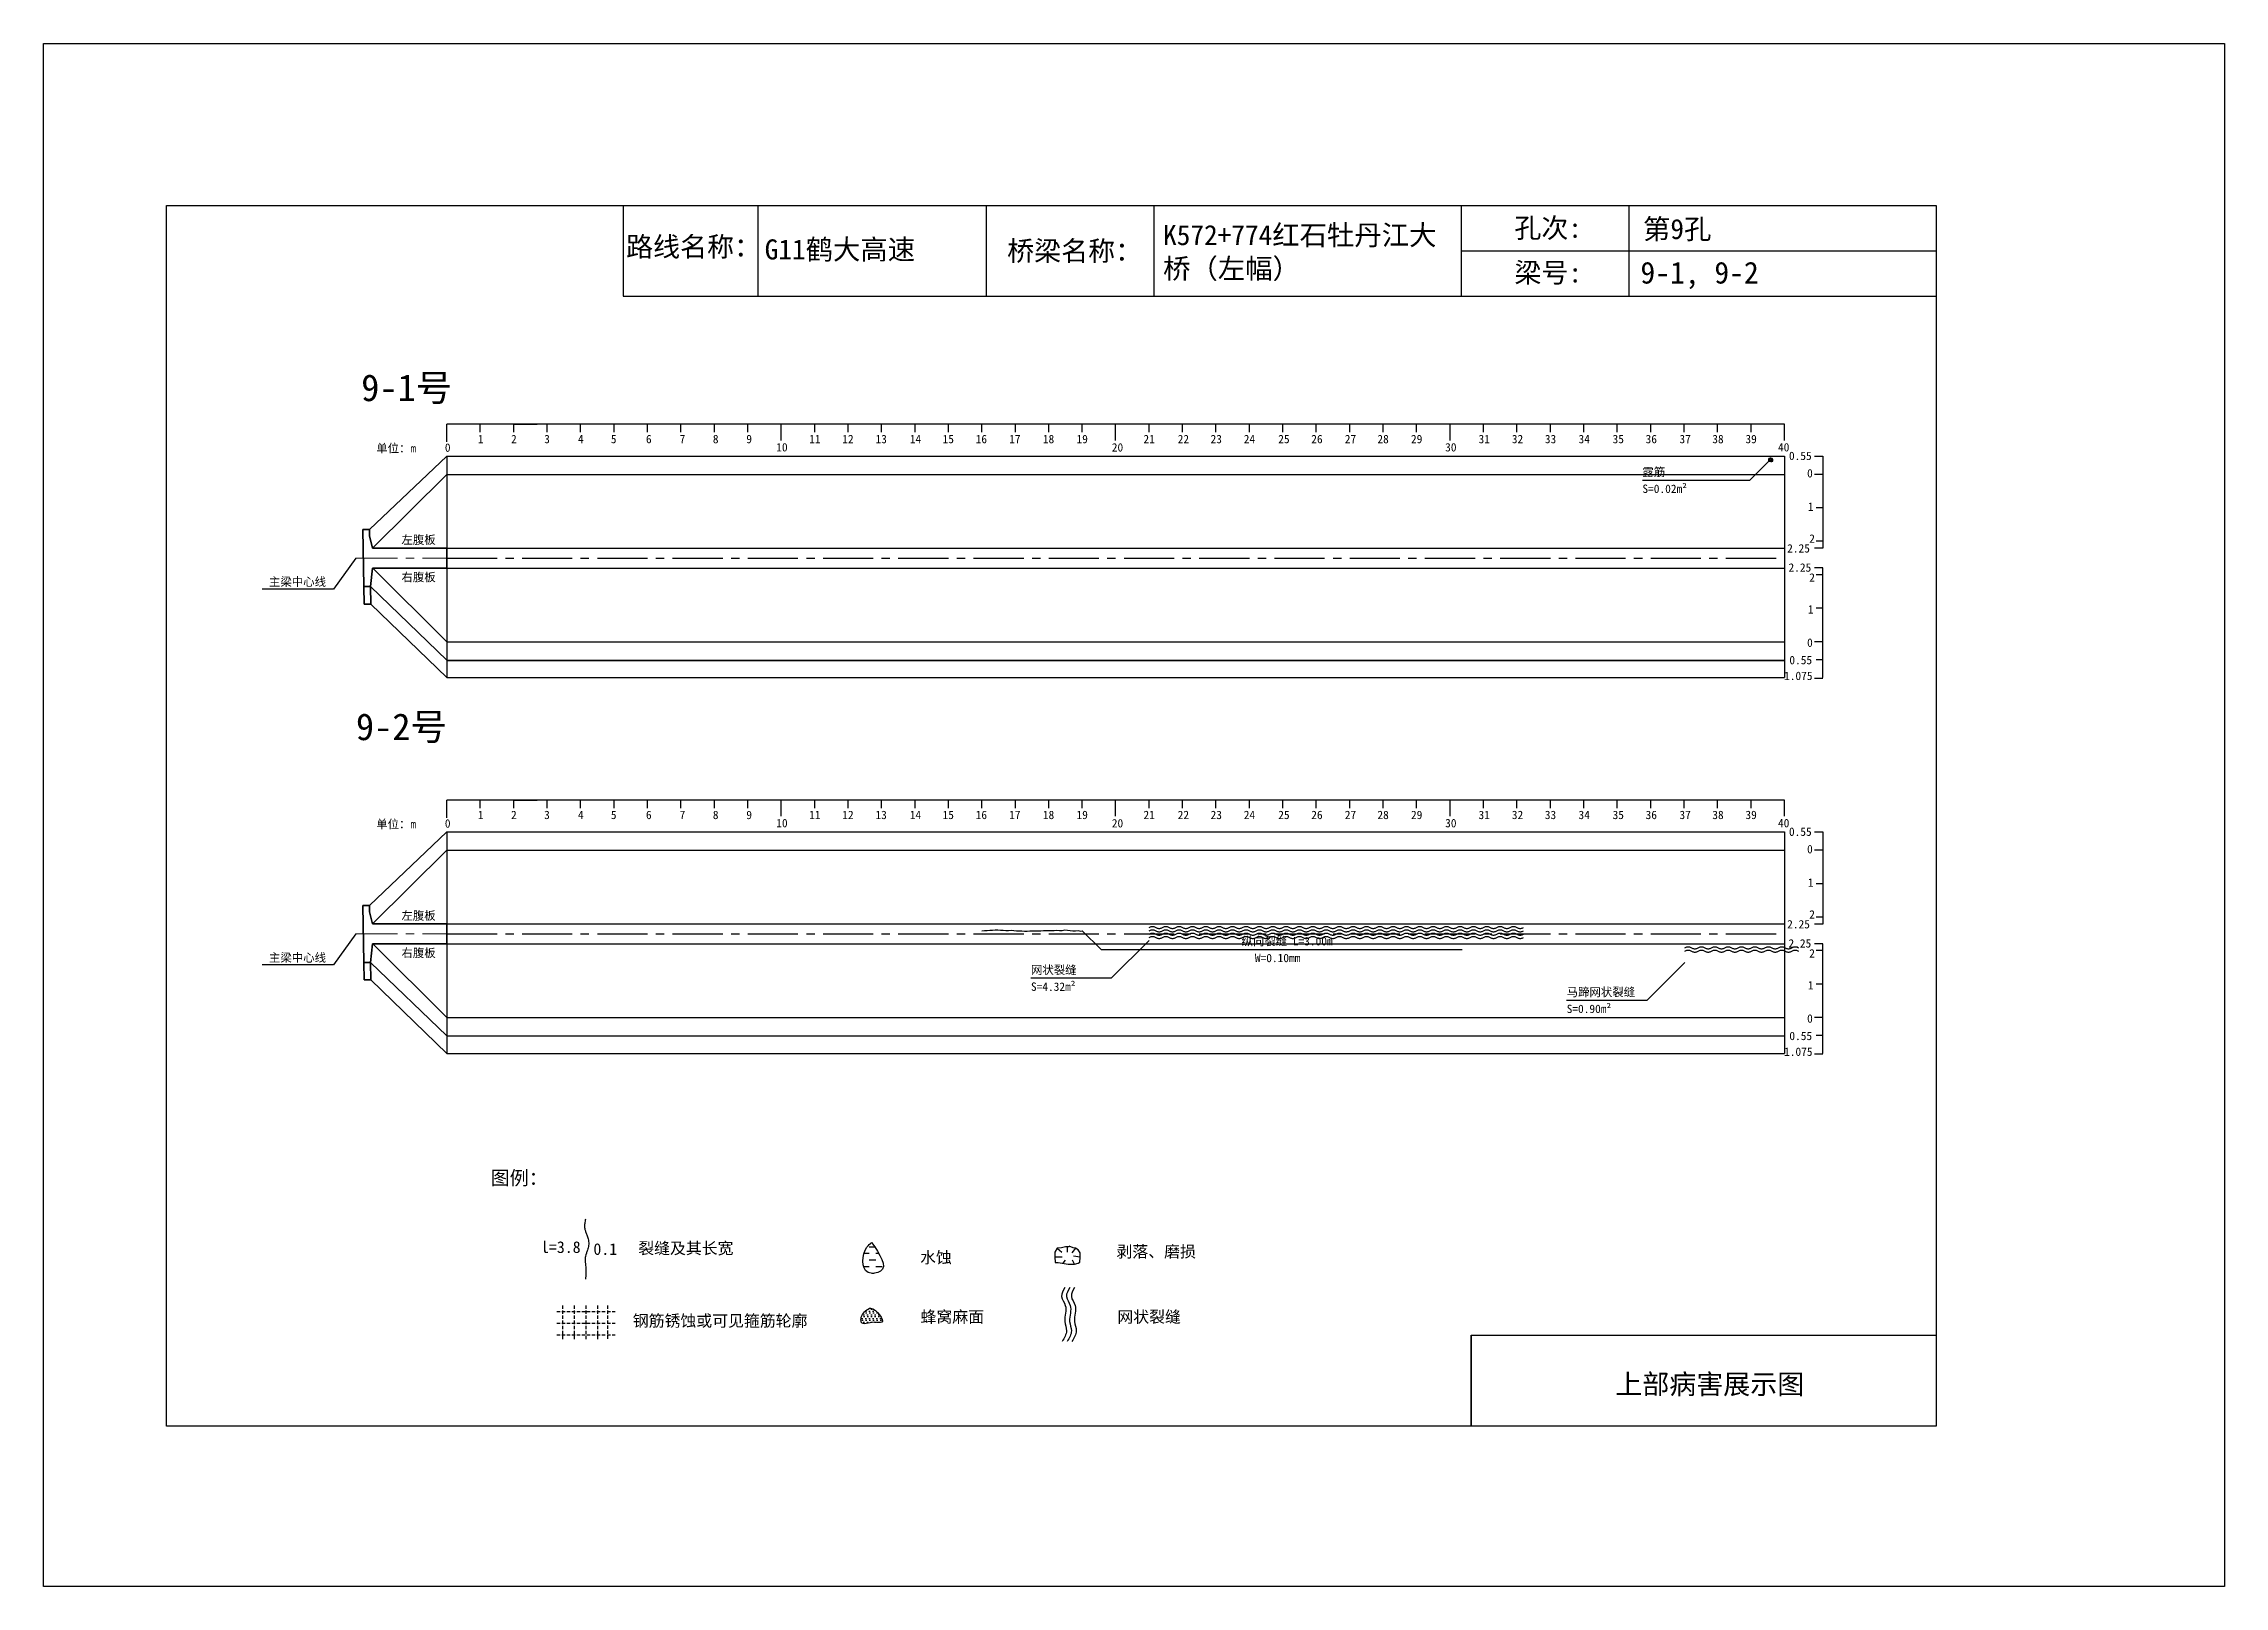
# Model space of a CAD drawing. Header units: millimetres. Extents: x -37 to 615, y -48 to 413.
import ezdxf

# ---------------------------------------------------------------- set-up
doc = ezdxf.new("R2010")
doc.units = ezdxf.units.MM
for name, pattern in [('CENTER', [2, 1.25, -0.25, 0.25, -0.25]), ('CENTER2', [1.125, 0.75, -0.125, 0.125, -0.125]), ('DASHED', [0.75, 0.5, -0.25])]:
    doc.linetypes.add(name, pattern=pattern)
for name, color, linetype in [('加固措施', 7, 'Continuous'), ('图层1', 7, 'Continuous'), ('病害', 5, 'Continuous'), ('轮廓', 3, 'Continuous')]:
    doc.layers.add(name, color=color, linetype=linetype)
doc.layers.add('虚线', color=7, linetype='Continuous', lineweight=30)
doc.styles.get("Standard").update_dxf_attribs({"font": ''})
doc.styles.add('汉字', font='')
doc.styles.get('Standard').set_extended_font_data('SimSun')
doc.styles.get('汉字').set_extended_font_data('SimSun')
pattern_1 = [(0, (-3997.7199, -288.9294), (0.55266586, 1.10533173), [0, -1.10533173])]
pattern_2 = [(0, (-6886.571, -700.7115), (0.55266586, 1.10533173), [0, -1.10533173])]
pattern_3 = [(0, (-3576.1421, -199.0757), (1.9895971, 1.9895971), [1.9895971, -1.9895971])]

msp = doc.modelspace()

# ---------------------------------------------------------------- texts
for s, p in [('单位：m', (62.7, 290.99)), ('左腹板', (70.24, 263.64)), ('右腹板', (70.24, 252.47)), ('主梁中心线', (30.63, 251.08)), ('单位：m', (62.7, 178.65)), ('左腹板', (70.24, 151.3)), ('主梁中心线', (30.63, 138.73)), ('右腹板', (70.24, 140.13))]:
    msp.add_text(s, height=2.5).set_placement(p)
at = {"color": 7}
for s, p in [('S=0.02m²', (441.34, 278.89)), ('露筋', (441.34, 283.89)), ('纵向裂缝 L=3.00m', (321.46, 143.65)), ('网状裂缝', (258.49, 135.07)), ('W=0.10mm', (325.46, 138.65)), ('S=4.32m²', (258.49, 130.07)), ('马蹄网状裂缝', (418.69, 128.44)), ('S=0.90m²', (418.69, 123.44))]:
    msp.add_text(s, height=2.5, dxfattribs=at).set_placement(p)
at = {"linetype": 'ByBlock', "attachment_point": 1, "style": '汉字'}
for s, insert, char_height, width in [('K572+774红石牡丹江大桥（左幅）', (298, 358.97), 6, 87.5474), ('{\\C0;第9孔}', (441.52, 360.78), 6, 77.4135), ('{\\C0;G11鹤大高速}', (178.87, 354.68), 6, 62.8604), ('{\\C0;9-1, 9-2}', (440.75, 347.98), 6.5, 84.1186), ('{\\C0;9-1号}', (58.2, 314.34), 8, 49.3496), ('{\\C0;9-2号}', (56.63, 213.01), 8, 49.3496)]:
    msp.add_mtext(s, dxfattribs=dict(at, insert=insert, char_height=char_height, width=width))
at = {"layer": '图层1', "style": '汉字'}
for s, p in [('孔次:', (403.05, 355.16)), ('路线名称：', (137.42, 349.54)), ('桥梁名称：', (251.38, 348.29)), ('梁号:', (403.08, 341.8)), ('上部病害展示图', (433.23, 9.56))]:
    msp.add_text(s, height=5.918, dxfattribs=at).set_placement(p)
at = {"layer": '图层1', "lineweight": -2, "attachment_point": 1}
for s, insert, char_height in [('图例：', (96.91, 76.23), 4.178), ('图例：', (96.91, 76.23), 4.178), ('l=3.8', (111.98, 55.21), 3.481), ('l=3.8', (111.98, 55.21), 3.481), ('0.1', (127.65, 54.63), 3.481), ('0.1', (127.65, 54.63), 3.481), ('裂缝及其长宽', (141.05, 54.88), 3.481), ('裂缝及其长宽', (141.05, 54.88), 3.481), ('水蚀', (225.33, 52.14), 3.481), ('水蚀', (225.33, 52.14), 3.481), ('剥落、磨损', (284.06, 53.89), 3.481), ('剥落、磨损', (284.06, 53.89), 3.481), ('钢筋锈蚀或可见箍筋轮廓', (139.42, 33.21), 3.4814), ('钢筋锈蚀或可见箍筋轮廓', (139.42, 33.21), 3.4814), ('蜂窝麻面', (225.48, 34.38), 3.481), ('蜂窝麻面', (225.48, 34.38), 3.481), ('网状裂缝', (284.32, 34.39), 3.481), ('网状裂缝', (284.32, 34.39), 3.481)]:
    msp.add_mtext(s, dxfattribs=dict(at, insert=insert, char_height=char_height))

# ---------------------------------------------------------------- blocks, each defined once
blk = doc.blocks.new('adfsd')
at = {"lineweight": -2, "ltscale": 0.5}
for p, q in [((1140.897, -3083.694), (1140.936, -3083.729)), ((1140.983, -3083.682), (1140.981, -3083.729)), ((1141.053, -3083.694), (1141.022, -3083.735)), ((1140.876, -3083.768), (1140.94, -3083.769)), ((1140.948, -3083.824), (1140.969, -3083.796)), ((1141.045, -3083.83), (1141.028, -3083.796)), ((1141.094, -3083.772), (1141.036, -3083.763))]:
    blk.add_line(p, q, dxfattribs=at)
blk.add_lwpolyline([(1141, -3083.682), (1140.967, -3083.682), (1140.934, -3083.69), (1140.897, -3083.694), (1140.876, -3083.727), (1140.876, -3083.768), (1140.88, -3083.818), (1140.905, -3083.818), (1140.991, -3083.83), (1141.045, -3083.83), (1141.078, -3083.822), (1141.09, -3083.814), (1141.094, -3083.772), (1141.094, -3083.735), (1141.078, -3083.707), (1141.053, -3083.694), (1141.033, -3083.69), (1141, -3083.678)], dxfattribs=at)
blk = doc.blocks.new('chi')
at = {"color": 0}
for p, q in [((1147.409, -3079.329), (1147.409, -3078.8)), ((1187.409, -3078.8), (1147.409, -3078.8)), ((1148.409, -3079.041), (1148.409, -3078.8)), ((1149.409, -3079.041), (1149.409, -3078.8)), ((1149.409, -3078.8), (1150.109, -3078.8)), ((1150.409, -3079.041), (1150.409, -3078.8)), ((1151.409, -3079.041), (1151.409, -3078.8)), ((1152.409, -3079.041), (1152.409, -3078.8)), ((1153.409, -3079.041), (1153.409, -3078.8)), ((1154.409, -3079.041), (1154.409, -3078.8)), ((1155.409, -3079.041), (1155.409, -3078.8)), ((1156.409, -3079.041), (1156.409, -3078.8)), ((1157.409, -3079.283), (1157.409, -3078.8)), ((1158.409, -3079.041), (1158.409, -3078.8)), ((1159.409, -3079.041), (1159.409, -3078.8)), ((1160.409, -3079.041), (1160.409, -3078.8)), ((1161.409, -3079.041), (1161.409, -3078.8)), ((1162.409, -3079.041), (1162.409, -3078.8)), ((1163.409, -3079.041), (1163.409, -3078.8)), ((1164.409, -3079.041), (1164.409, -3078.8)), ((1165.409, -3079.041), (1165.409, -3078.8)), ((1166.409, -3079.041), (1166.409, -3078.8)), ((1167.409, -3079.283), (1167.409, -3078.8)), ((1168.409, -3079.041), (1168.409, -3078.8)), ((1169.409, -3079.041), (1169.409, -3078.8)), ((1170.409, -3079.041), (1170.409, -3078.8)), ((1171.409, -3079.041), (1171.409, -3078.8)), ((1172.409, -3079.041), (1172.409, -3078.8)), ((1173.409, -3079.041), (1173.409, -3078.8)), ((1174.409, -3079.041), (1174.409, -3078.8)), ((1175.409, -3079.041), (1175.409, -3078.8)), ((1176.409, -3079.041), (1176.409, -3078.8)), ((1177.409, -3079.283), (1177.409, -3078.8)), ((1178.409, -3079.041), (1178.409, -3078.8)), ((1179.409, -3079.041), (1179.409, -3078.8)), ((1180.409, -3079.041), (1180.409, -3078.8)), ((1181.409, -3079.041), (1181.409, -3078.8)), ((1182.409, -3079.041), (1182.409, -3078.8)), ((1183.409, -3079.041), (1183.409, -3078.8)), ((1184.409, -3079.041), (1184.409, -3078.8)), ((1185.409, -3079.041), (1185.409, -3078.8)), ((1186.409, -3079.041), (1186.409, -3078.8)), ((1187.409, -3079.283), (1187.409, -3078.8))]:
    blk.add_line(p, q, dxfattribs=at)
for s, p in [('0', (1147.349, -3079.623)), ('1', (1148.339, -3079.368)), ('2', (1149.328, -3079.368)), ('3', (1150.319, -3079.368)), ('4', (1151.329, -3079.368)), ('5', (1152.313, -3079.368)), ('6', (1153.363, -3079.368)), ('7', (1154.37, -3079.368)), ('8', (1155.363, -3079.368)), ('9', (1156.363, -3079.368)), ('10', (1157.259, -3079.613)), ('11', (1158.242, -3079.368)), ('12', (1159.233, -3079.368)), ('13', (1160.227, -3079.368)), ('14', (1161.252, -3079.368)), ('15', (1162.233, -3079.368)), ('16', (1163.223, -3079.368)), ('17', (1164.224, -3079.368)), ('18', (1165.232, -3079.368)), ('19', (1166.238, -3079.368)), ('20', (1167.294, -3079.617)), ('21', (1168.24, -3079.368)), ('22', (1169.264, -3079.368)), ('23', (1170.247, -3079.368)), ('24', (1171.24, -3079.368)), ('25', (1172.271, -3079.368)), ('26', (1173.258, -3079.368)), ('27', (1174.261, -3079.368)), ('28', (1175.236, -3079.368)), ('29', (1176.24, -3079.368)), ('30', (1177.262, -3079.613)), ('31', (1178.261, -3079.368)), ('32', (1179.256, -3079.368)), ('33', (1180.243, -3079.368)), ('34', (1181.251, -3079.368)), ('35', (1182.269, -3079.368)), ('36', (1183.256, -3079.368)), ('37', (1184.269, -3079.368)), ('38', (1185.251, -3079.368)), ('39', (1186.242, -3079.368)), ('40', (1187.216, -3079.613))]:
    blk.add_text(s, height=0.25).set_placement(p)
blk = doc.blocks.new('kopp')
at = {"color": 0}
for p, q in [((1188.308, -3078.25), (1188.558, -3078.25)), ((1188.558, -3078.25), (1188.558, -3078.8)), ((1188.558, -3078.8), (1188.308, -3078.8)), ((1188.558, -3078.8), (1188.558, -3079.8)), ((1188.558, -3079.8), (1188.358, -3079.8)), ((1188.558, -3079.8), (1188.558, -3079.8)), ((1188.558, -3079.8), (1188.558, -3080.8)), ((1188.558, -3081.009), (1188.308, -3081.009)), ((1188.558, -3080.8), (1188.358, -3080.8)), ((1188.558, -3080.8), (1188.558, -3081.009)), ((1188.558, -3081.592), (1188.308, -3081.592)), ((1188.558, -3081.8), (1188.358, -3081.8)), ((1188.558, -3081.8), (1188.558, -3081.592)), ((1188.558, -3082.8), (1188.558, -3081.8)), ((1188.558, -3082.8), (1188.358, -3082.8)), ((1188.558, -3083.8), (1188.558, -3082.8)), ((1188.558, -3082.8), (1188.558, -3082.8)), ((1188.558, -3083.8), (1188.308, -3083.8)), ((1188.558, -3084.875), (1188.558, -3083.8)), ((1188.558, -3084.338), (1188.358, -3084.338)), ((1188.308, -3084.888), (1188.558, -3084.888))]:
    blk.add_line(p, q, dxfattribs=at)
for s, p in [('0.55', (1187.543, -3078.37)), ('0', (1188.086, -3078.891)), ('1', (1188.109, -3079.89)), ('2', (1188.15, -3080.842)), ('2.25', (1187.49, -3081.135)), ('2.25', (1187.53, -3081.708)), ('2', (1188.15, -3082.006)), ('1', (1188.109, -3082.959)), ('0', (1188.086, -3083.954)), ('0.55', (1187.556, -3084.474)), ('1.075', (1187.398, -3084.946))]:
    blk.add_text(s, height=0.25).set_placement(p)

# ---------------------------------------------------------------- hatches: boundary and pattern name
at = {"layer": '加固措施', "lineweight": -2}
h = msp.add_hatch(dxfattribs=at)
h.set_pattern_fill('DASH', color=256, scale=0.626645)
h.set_pattern_definition(pattern_3)
edge = h.paths.add_edge_path()
edge.add_spline(control_points=[(210.85, 54.88), (210.36, 54.45), (208.03, 52.39), (207.41, 44.9), (216.74, 46.23), (213.29, 51.3), (210.85, 54.88)], knot_values=[0, 0, 0, 0, 3.237042, 15.187225, 21.182779, 35.601669, 35.601669, 35.601669, 35.601669], degree=3, periodic=0)
h = msp.add_hatch(dxfattribs=at)
h.set_pattern_fill('DASH', color=256, scale=0.626645)
h.set_pattern_definition(pattern_3)
edge = h.paths.add_edge_path()
edge.add_spline(control_points=[(210.85, 54.88), (210.36, 54.45), (208.03, 52.39), (207.41, 44.9), (216.74, 46.23), (213.29, 51.3), (210.85, 54.88)], knot_values=[0, 0, 0, 0, 3.237042, 15.187225, 21.182779, 35.601669, 35.601669, 35.601669, 35.601669], degree=3, periodic=0)
h = msp.add_hatch(dxfattribs=at)
h.set_pattern_fill('DOTS', scale=0.696272)
h.set_pattern_definition(pattern_1)
edge = h.paths.add_edge_path()
edge.add_spline(control_points=[(210.19, 35.22), (209.15, 34.51), (207.68, 33.49), (207.52, 29.75), (211, 31.47), (215.72, 30.12), (212.21, 35.3), (210.31, 35.22), (210.19, 35.22)], knot_values=[0, 0, 0, 0, 5.205471, 7.397577, 12.944796, 16.169923, 23.88441, 24.400432, 24.400432, 24.400432, 24.400432], degree=3, periodic=0)
h = msp.add_hatch(dxfattribs=at)
h.set_pattern_fill('DOTS', scale=0.696272)
h.set_pattern_definition(pattern_1)
edge = h.paths.add_edge_path()
edge.add_spline(control_points=[(210.19, 35.22), (209.15, 34.51), (207.68, 33.49), (207.52, 29.75), (211, 31.47), (215.72, 30.12), (212.21, 35.3), (210.31, 35.22), (210.19, 35.22)], knot_values=[0, 0, 0, 0, 5.205471, 7.397577, 12.944796, 16.169923, 23.88441, 24.400432, 24.400432, 24.400432, 24.400432], degree=3, periodic=0)
at = {"layer": '病害', "lineweight": -2}
h = msp.add_hatch(dxfattribs=at)
h.set_pattern_fill('DOTS', color=4, scale=0.696272, style=0)
h.set_pattern_definition(pattern_2)
edge = h.paths.add_edge_path()
edge.add_spline(control_points=[(210.19, 35.22), (209.15, 34.51), (207.68, 33.49), (207.52, 29.75), (211, 31.47), (215.72, 30.12), (212.21, 35.3), (210.31, 35.22), (210.19, 35.22)], knot_values=[0, 0, 0, 0, 1.041094, 1.479515, 2.588959, 3.233985, 4.776882, 4.880086, 4.880086, 4.880086, 4.880086], degree=3, periodic=0)
h = msp.add_hatch(dxfattribs=at)
h.set_pattern_fill('DOTS', color=4, scale=0.696272, style=0)
h.set_pattern_definition(pattern_2)
edge = h.paths.add_edge_path()
edge.add_spline(control_points=[(210.19, 35.22), (209.15, 34.51), (207.68, 33.49), (207.52, 29.75), (211, 31.47), (215.72, 30.12), (212.21, 35.3), (210.31, 35.22), (210.19, 35.22)], knot_values=[0, 0, 0, 0, 1.041094, 1.479515, 2.588959, 3.233985, 4.776882, 4.880086, 4.880086, 4.880086, 4.880086], degree=3, periodic=0)

# ---------------------------------------------------------------- linework, layer by layer
at = {"color": 0, "linetype": 'ByBlock'}
for p, q in [((0, 364.85), (529.17, 364.85)), ((0, 0), (0, 364.85)), ((136.5, 364.85), (136.5, 337.72)), ((245.1, 364.85), (245.1, 337.72)), ((387.13, 364.85), (387.13, 337.72)), ((437.29, 364.79), (437.29, 337.66)), ((529.17, 364.85), (529.17, 0)), ((136.5, 337.72), (529.17, 337.72)), ((390.12, 0), (390.12, 27.12)), ((390.12, 27.12), (529.17, 27.12)), ((529.17, 0), (0, 0))]:
    msp.add_line(p, q, dxfattribs=at)
at = {"color": 0}
for p, q in [((60.65, 267.93), (83.82, 289.93)), ((83.82, 289.93), (83.82, 223.68)), ((83.82, 289.93), (483.82, 289.93)), ((483.82, 289.93), (483.82, 223.68)), ((61.57, 262.43), (83.82, 284.43)), ((83.82, 262.43), (483.82, 262.43)), ((483.82, 262.43), (483.82, 259.43)), ((56.57, 259.43), (49.96, 250.17)), ((61.64, 256.43), (83.82, 234.43)), ((83.82, 256.43), (483.82, 256.43)), ((49.96, 250.17), (28.63, 250.17)), ((60.99, 250.93), (83.82, 228.93)), ((61.09, 245.68), (83.82, 223.68)), ((83.82, 234.43), (483.82, 234.43)), ((83.82, 228.93), (483.82, 228.93)), ((83.82, 228.81), (483.82, 228.81)), ((83.82, 223.68), (483.82, 223.68)), ((60.65, 155.59), (83.82, 177.59)), ((83.82, 177.59), (83.82, 111.34)), ((83.82, 177.59), (483.82, 177.59)), ((483.82, 177.59), (483.82, 111.34)), ((61.57, 150.08), (83.82, 172.09)), ((83.82, 172.09), (483.82, 172.09)), ((83.82, 150.09), (483.82, 150.09)), ((483.82, 150.09), (483.82, 147.09)), ((56.57, 147.09), (49.96, 137.83)), ((61.64, 144.09), (83.82, 122.09)), ((83.82, 144.09), (483.82, 144.09)), ((49.96, 137.83), (28.63, 137.83)), ((60.99, 138.59), (83.82, 116.59)), ((61.09, 133.34), (83.82, 111.34)), ((83.82, 122.09), (483.82, 122.09)), ((83.82, 116.59), (483.82, 116.59)), ((83.82, 111.34), (483.82, 111.34))]:
    msp.add_line(p, q, dxfattribs=at)
at = {"color": 1, "linetype": 'DASHED'}
for p, q in [((479, 289.02), (480.39, 289.02)), ((479, 288.78), (480.39, 288.78)), ((479, 288.54), (480.39, 288.54)), ((479.35, 288.29), (479.35, 289.27)), ((479.7, 288.29), (479.7, 289.27)), ((480.05, 288.29), (480.05, 289.27))]:
    msp.add_line(p, q, dxfattribs=at)
at = {"color": 7}
for p, q in [((479, 288.69), (479.41, 288.68)), ((479.13, 289.16), (479.38, 288.94)), ((479.46, 288.33), (479.59, 288.51)), ((479.68, 289.24), (479.67, 288.94)), ((480.13, 289.16), (479.93, 288.9)), ((480.08, 288.29), (479.97, 288.51)), ((480.39, 288.66), (480.02, 288.72))]:
    msp.add_line(p, q, dxfattribs=at)
msp.add_line((83.82, 284.43), (483.82, 284.43))
at = {"color": 1, "linetype": 'CENTER2', "ltscale": 20}
for p, q in [((83.82, 259.43), (483.82, 259.43)), ((83.82, 147.09), (483.82, 147.09))]:
    msp.add_line(p, q, dxfattribs=at)
at = {"color": 1, "linetype": 'DASHED', "ltscale": 2}
for p, q in [((116.71, 34.25), (134.11, 34.25)), ((116.71, 34.25), (134.11, 34.25)), ((118.45, 35.99), (118.45, 25.55)), ((118.45, 35.99), (118.45, 25.55)), ((121.93, 35.99), (121.93, 25.55)), ((121.93, 35.99), (121.93, 25.55)), ((125.41, 35.99), (125.41, 25.55)), ((125.41, 35.99), (125.41, 25.55)), ((128.89, 35.99), (128.89, 25.55)), ((128.89, 35.99), (128.89, 25.55)), ((131.87, 36.02), (131.87, 25.57)), ((131.87, 36.02), (131.87, 25.57)), ((116.71, 30.77), (134.11, 30.77)), ((116.71, 30.77), (134.11, 30.77)), ((116.71, 27.29), (134.11, 27.29)), ((116.71, 27.29), (134.11, 27.29))]:
    msp.add_line(p, q, dxfattribs=at)
at = {"color": 3, "linetype": 'ByBlock'}
msp.add_lwpolyline([(-36.77, 413.19), (615.38, 413.19), (615.38, -47.93), (-36.77, -47.93)], close=True, dxfattribs=at)
at = {"color": 7}
for points in [[(479, 288.29), (473.34, 282.64), (441.34, 282.64)], [(479.79, 289.24), (479.58, 289.24), (479.37, 289.19), (479.13, 289.16), (479, 288.95), (479, 288.69), (479.03, 288.37), (479.18, 288.37), (479.74, 288.29), (480.08, 288.29), (480.29, 288.34), (480.37, 288.4), (480.39, 288.66), (480.39, 288.9), (480.29, 289.08), (480.13, 289.16), (480, 289.19), (479.79, 289.27)], [(243.8, 147.97), (244.6, 148.13), (245.4, 148.09), (246.2, 148.21), (247, 148.22), (247.8, 148.28), (248.6, 148.28), (249.4, 148.16), (250.2, 148.2), (251, 148.08), (251.8, 148.09), (252.6, 148.18), (253.4, 148.08), (254.2, 147.98), (255, 147.99), (255.8, 148.03), (256.6, 147.88), (257.4, 147.88), (258.2, 147.96), (259, 147.98), (259.8, 147.97), (260.6, 148.03), (261.4, 148.04), (262.2, 148.07), (263, 148.08), (263.8, 148.14), (264.6, 148.13), (265.4, 148.15), (266.2, 148.17), (267, 148.14), (267.8, 148.15), (268.6, 148.28), (269.4, 148.17), (270.2, 148.09), (271, 148.03), (271.8, 147.98), (272.6, 148.1), (273.4, 147.91), (273.8, 148.05)], [(293.8, 145.13), (282.49, 133.82), (258.49, 133.82)], [(273.8, 148.05), (279.46, 142.4), (387.46, 142.4)], [(293.8, 149.03), (294, 149.12), (294.2, 149.2), (294.4, 149.27), (294.6, 149.31), (294.8, 149.33), (295, 149.31), (295.2, 149.27), (295.4, 149.2), (295.6, 149.12), (295.8, 149.03), (296, 148.93), (296.2, 148.85), (296.4, 148.78), (296.6, 148.74), (296.8, 148.73), (297, 148.74), (297.2, 148.78), (297.4, 148.85), (297.6, 148.93), (297.8, 149.03), (298, 149.12), (298.2, 149.2), (298.4, 149.27), (298.6, 149.31), (298.8, 149.33), (299, 149.31), (299.2, 149.27), (299.4, 149.2), (299.6, 149.12), (299.8, 149.03), (300, 148.93), (300.2, 148.85), (300.4, 148.78), (300.6, 148.74), (300.8, 148.73), (301, 148.74), (301.2, 148.78), (301.4, 148.85), (301.6, 148.93), (301.8, 149.03), (302, 149.12), (302.2, 149.2), (302.4, 149.27), (302.6, 149.31), (302.8, 149.33), (303, 149.31), (303.2, 149.27), (303.4, 149.2), (303.6, 149.12), (303.8, 149.03), (304, 148.93), (304.2, 148.85), (304.4, 148.78), (304.6, 148.74), (304.8, 148.73), (305, 148.74), (305.2, 148.78), (305.4, 148.85), (305.6, 148.93), (305.8, 149.03), (306, 149.12), (306.2, 149.2), (306.4, 149.27), (306.6, 149.31), (306.8, 149.33), (307, 149.31), (307.2, 149.27), (307.4, 149.2), (307.6, 149.12), (307.8, 149.03), (308, 148.93), (308.2, 148.85), (308.4, 148.78), (308.6, 148.74), (308.8, 148.73), (309, 148.74), (309.2, 148.78), (309.4, 148.85), (309.6, 148.93), (309.8, 149.03), (310, 149.12), (310.2, 149.2), (310.4, 149.27), (310.6, 149.31), (310.8, 149.33), (311, 149.31), (311.2, 149.27), (311.4, 149.2), (311.6, 149.12), (311.8, 149.03), (312, 148.93), (312.2, 148.85), (312.4, 148.78), (312.6, 148.74), (312.8, 148.73), (313, 148.74), (313.2, 148.78), (313.4, 148.85), (313.6, 148.93), (313.8, 149.03), (314, 149.12), (314.2, 149.2), (314.4, 149.27), (314.6, 149.31), (314.8, 149.33), (315, 149.31), (315.2, 149.27), (315.4, 149.2), (315.6, 149.12), (315.8, 149.03), (316, 148.93), (316.2, 148.85), (316.4, 148.78), (316.6, 148.74), (316.8, 148.73), (317, 148.74), (317.2, 148.78), (317.4, 148.85), (317.6, 148.93), (317.8, 149.03), (318, 149.12), (318.2, 149.2), (318.4, 149.27), (318.6, 149.31), (318.8, 149.33), (319, 149.31), (319.2, 149.27), (319.4, 149.2), (319.6, 149.12), (319.8, 149.03), (320, 148.93), (320.2, 148.85), (320.4, 148.78), (320.6, 148.74), (320.8, 148.73), (321, 148.74), (321.2, 148.78), (321.4, 148.85), (321.6, 148.93), (321.8, 149.03), (322, 149.12), (322.2, 149.2), (322.4, 149.27), (322.6, 149.31), (322.8, 149.33), (323, 149.31), (323.2, 149.27), (323.4, 149.2), (323.6, 149.12), (323.8, 149.03), (324, 148.93), (324.2, 148.85), (324.4, 148.78), (324.6, 148.74), (324.8, 148.73), (325, 148.74), (325.2, 148.78), (325.4, 148.85), (325.6, 148.93), (325.8, 149.03), (326, 149.12), (326.2, 149.2), (326.4, 149.27), (326.6, 149.31), (326.8, 149.33), (327, 149.31), (327.2, 149.27), (327.4, 149.2), (327.6, 149.12), (327.8, 149.03), (328, 148.93), (328.2, 148.85), (328.4, 148.78), (328.6, 148.74), (328.8, 148.73), (329, 148.74), (329.2, 148.78), (329.4, 148.85), (329.6, 148.93), (329.8, 149.03), (330, 149.12), (330.2, 149.2), (330.4, 149.27), (330.6, 149.31), (330.8, 149.33), (331, 149.31), (331.2, 149.27), (331.4, 149.2), (331.6, 149.12), (331.8, 149.03), (332, 148.93), (332.2, 148.85), (332.4, 148.78), (332.6, 148.74), (332.8, 148.73), (333, 148.74), (333.2, 148.78), (333.4, 148.85), (333.6, 148.93), (333.8, 149.03), (334, 149.12), (334.2, 149.2), (334.4, 149.27), (334.6, 149.31), (334.8, 149.33), (335, 149.31), (335.2, 149.27), (335.4, 149.2), (335.6, 149.12), (335.8, 149.03), (336, 148.93), (336.2, 148.85), (336.4, 148.78), (336.6, 148.74), (336.8, 148.73), (337, 148.74), (337.2, 148.78), (337.4, 148.85), (337.6, 148.93), (337.8, 149.03), (338, 149.12), (338.2, 149.2), (338.4, 149.27), (338.6, 149.31), (338.8, 149.33), (339, 149.31), (339.2, 149.27), (339.4, 149.2), (339.6, 149.12), (339.8, 149.03), (340, 148.93), (340.2, 148.85), (340.4, 148.78), (340.6, 148.74), (340.8, 148.73), (341, 148.74), (341.2, 148.78), (341.4, 148.85), (341.6, 148.93), (341.8, 149.03), (342, 149.12), (342.2, 149.2), (342.4, 149.27), (342.6, 149.31), (342.8, 149.33), (343, 149.31), (343.2, 149.27), (343.4, 149.2), (343.6, 149.12), (343.8, 149.03), (344, 148.93), (344.2, 148.85), (344.4, 148.78), (344.6, 148.74), (344.8, 148.73), (345, 148.74), (345.2, 148.78), (345.4, 148.85), (345.6, 148.93), (345.8, 149.03), (346, 149.12), (346.2, 149.2), (346.4, 149.27), (346.6, 149.31), (346.8, 149.33), (347, 149.31), (347.2, 149.27), (347.4, 149.2), (347.6, 149.12), (347.8, 149.03), (348, 148.93), (348.2, 148.85), (348.4, 148.78), (348.6, 148.74), (348.8, 148.73), (349, 148.74), (349.2, 148.78), (349.4, 148.85), (349.6, 148.93), (349.8, 149.03), (350, 149.12), (350.2, 149.2), (350.4, 149.27), (350.6, 149.31), (350.8, 149.33), (351, 149.31), (351.2, 149.27), (351.4, 149.2), (351.6, 149.12), (351.8, 149.03), (352, 148.93), (352.2, 148.85), (352.4, 148.78), (352.6, 148.74), (352.8, 148.73), (353, 148.74), (353.2, 148.78), (353.4, 148.85), (353.6, 148.93), (353.8, 149.03), (354, 149.12), (354.2, 149.2), (354.4, 149.27), (354.6, 149.31), (354.8, 149.33), (355, 149.31), (355.2, 149.27), (355.4, 149.2), (355.6, 149.12), (355.8, 149.03), (356, 148.93), (356.2, 148.85), (356.4, 148.78), (356.6, 148.74), (356.8, 148.73), (357, 148.74), (357.2, 148.78), (357.4, 148.85), (357.6, 148.93), (357.8, 149.03), (358, 149.12), (358.2, 149.2), (358.4, 149.27), (358.6, 149.31), (358.8, 149.33), (359, 149.31), (359.2, 149.27), (359.4, 149.2), (359.6, 149.12), (359.8, 149.03), (360, 148.93), (360.2, 148.85), (360.4, 148.78), (360.6, 148.74), (360.8, 148.73), (361, 148.74), (361.2, 148.78), (361.4, 148.85), (361.6, 148.93), (361.8, 149.03), (362, 149.12), (362.2, 149.2), (362.4, 149.27), (362.6, 149.31), (362.8, 149.33), (363, 149.31), (363.2, 149.27), (363.4, 149.2), (363.6, 149.12), (363.8, 149.03), (364, 148.93), (364.2, 148.85), (364.4, 148.78), (364.6, 148.74), (364.8, 148.73), (365, 148.74), (365.2, 148.78), (365.4, 148.85), (365.6, 148.93), (365.8, 149.03), (366, 149.12), (366.2, 149.2), (366.4, 149.27), (366.6, 149.31), (366.8, 149.33), (367, 149.31), (367.2, 149.27), (367.4, 149.2), (367.6, 149.12), (367.8, 149.03), (368, 148.93), (368.2, 148.85), (368.4, 148.78), (368.6, 148.74), (368.8, 148.73), (369, 148.74), (369.2, 148.78), (369.4, 148.85), (369.6, 148.93), (369.8, 149.03), (370, 149.12), (370.2, 149.2), (370.4, 149.27), (370.6, 149.31), (370.8, 149.33), (371, 149.31), (371.2, 149.27), (371.4, 149.2), (371.6, 149.12), (371.8, 149.03), (372, 148.93), (372.2, 148.85), (372.4, 148.78), (372.6, 148.74), (372.8, 148.73), (373, 148.74), (373.2, 148.78), (373.4, 148.85), (373.6, 148.93), (373.8, 149.03), (374, 149.12), (374.2, 149.2), (374.4, 149.27), (374.6, 149.31), (374.8, 149.33), (375, 149.31), (375.2, 149.27), (375.4, 149.2), (375.6, 149.12), (375.8, 149.03), (376, 148.93), (376.2, 148.85), (376.4, 148.78), (376.6, 148.74), (376.8, 148.73), (377, 148.74), (377.2, 148.78), (377.4, 148.85), (377.6, 148.93), (377.8, 149.03), (378, 149.12), (378.2, 149.2), (378.4, 149.27), (378.6, 149.31), (378.8, 149.33), (379, 149.31), (379.2, 149.27), (379.4, 149.2), (379.6, 149.12), (379.8, 149.03), (380, 148.93), (380.2, 148.85), (380.4, 148.78), (380.6, 148.74), (380.8, 148.73), (381, 148.74), (381.2, 148.78), (381.4, 148.85), (381.6, 148.93), (381.8, 149.03), (382, 149.12), (382.2, 149.2), (382.4, 149.27), (382.6, 149.31), (382.8, 149.33), (383, 149.31), (383.2, 149.27), (383.4, 149.2), (383.6, 149.12), (383.8, 149.03), (384, 148.93), (384.2, 148.85), (384.4, 148.78), (384.6, 148.74), (384.8, 148.73), (385, 148.74), (385.2, 148.78), (385.4, 148.85), (385.6, 148.93), (385.8, 149.03), (386, 149.12), (386.2, 149.2), (386.4, 149.27), (386.6, 149.31), (386.8, 149.33), (387, 149.31), (387.2, 149.27), (387.4, 149.2), (387.6, 149.12), (387.8, 149.03), (388, 148.93), (388.2, 148.85), (388.4, 148.78), (388.6, 148.74), (388.8, 148.73), (389, 148.74), (389.2, 148.78), (389.4, 148.85), (389.6, 148.93), (389.8, 149.03), (390, 149.12), (390.2, 149.2), (390.4, 149.27), (390.6, 149.31), (390.8, 149.33), (391, 149.31), (391.2, 149.27), (391.4, 149.2), (391.6, 149.12), (391.8, 149.03), (392, 148.93), (392.2, 148.85), (392.4, 148.78), (392.6, 148.74), (392.8, 148.73), (393, 148.74), (393.2, 148.78), (393.4, 148.85), (393.6, 148.93), (393.8, 149.03), (394, 149.12), (394.2, 149.2), (394.4, 149.27), (394.6, 149.31), (394.8, 149.33), (395, 149.31), (395.2, 149.27), (395.4, 149.2), (395.6, 149.12), (395.8, 149.03), (396, 148.93), (396.2, 148.85), (396.4, 148.78), (396.6, 148.74), (396.8, 148.73), (397, 148.74), (397.2, 148.78), (397.4, 148.85), (397.6, 148.93), (397.8, 149.03), (398, 149.12), (398.2, 149.2), (398.4, 149.27), (398.6, 149.31), (398.8, 149.33), (399, 149.31), (399.2, 149.27), (399.4, 149.2), (399.6, 149.12), (399.8, 149.03), (400, 148.93), (400.2, 148.85), (400.4, 148.78), (400.6, 148.74), (400.8, 148.73), (401, 148.74), (401.2, 148.78), (401.4, 148.85), (401.6, 148.93), (401.8, 149.03), (402, 149.12), (402.2, 149.2), (402.4, 149.27), (402.6, 149.31), (402.8, 149.33), (403, 149.31), (403.2, 149.27), (403.4, 149.2), (403.6, 149.12), (403.8, 149.03), (404, 148.93), (404.2, 148.85), (404.4, 148.78), (404.6, 148.74), (404.8, 148.73), (405, 148.74), (405.2, 148.78), (405.4, 148.85), (405.6, 148.93), (405.8, 149.03)], [(293.8, 148.03), (294, 148.12), (294.2, 148.2), (294.4, 148.27), (294.6, 148.31), (294.8, 148.33), (295, 148.31), (295.2, 148.27), (295.4, 148.2), (295.6, 148.12), (295.8, 148.03), (296, 147.93), (296.2, 147.85), (296.4, 147.78), (296.6, 147.74), (296.8, 147.73), (297, 147.74), (297.2, 147.78), (297.4, 147.85), (297.6, 147.93), (297.8, 148.03), (298, 148.12), (298.2, 148.2), (298.4, 148.27), (298.6, 148.31), (298.8, 148.33), (299, 148.31), (299.2, 148.27), (299.4, 148.2), (299.6, 148.12), (299.8, 148.03), (300, 147.93), (300.2, 147.85), (300.4, 147.78), (300.6, 147.74), (300.8, 147.73), (301, 147.74), (301.2, 147.78), (301.4, 147.85), (301.6, 147.93), (301.8, 148.03), (302, 148.12), (302.2, 148.2), (302.4, 148.27), (302.6, 148.31), (302.8, 148.33), (303, 148.31), (303.2, 148.27), (303.4, 148.2), (303.6, 148.12), (303.8, 148.03), (304, 147.93), (304.2, 147.85), (304.4, 147.78), (304.6, 147.74), (304.8, 147.73), (305, 147.74), (305.2, 147.78), (305.4, 147.85), (305.6, 147.93), (305.8, 148.03), (306, 148.12), (306.2, 148.2), (306.4, 148.27), (306.6, 148.31), (306.8, 148.33), (307, 148.31), (307.2, 148.27), (307.4, 148.2), (307.6, 148.12), (307.8, 148.03), (308, 147.93), (308.2, 147.85), (308.4, 147.78), (308.6, 147.74), (308.8, 147.73), (309, 147.74), (309.2, 147.78), (309.4, 147.85), (309.6, 147.93), (309.8, 148.03), (310, 148.12), (310.2, 148.2), (310.4, 148.27), (310.6, 148.31), (310.8, 148.33), (311, 148.31), (311.2, 148.27), (311.4, 148.2), (311.6, 148.12), (311.8, 148.03), (312, 147.93), (312.2, 147.85), (312.4, 147.78), (312.6, 147.74), (312.8, 147.73), (313, 147.74), (313.2, 147.78), (313.4, 147.85), (313.6, 147.93), (313.8, 148.03), (314, 148.12), (314.2, 148.2), (314.4, 148.27), (314.6, 148.31), (314.8, 148.33), (315, 148.31), (315.2, 148.27), (315.4, 148.2), (315.6, 148.12), (315.8, 148.03), (316, 147.93), (316.2, 147.85), (316.4, 147.78), (316.6, 147.74), (316.8, 147.73), (317, 147.74), (317.2, 147.78), (317.4, 147.85), (317.6, 147.93), (317.8, 148.03), (318, 148.12), (318.2, 148.2), (318.4, 148.27), (318.6, 148.31), (318.8, 148.33), (319, 148.31), (319.2, 148.27), (319.4, 148.2), (319.6, 148.12), (319.8, 148.03), (320, 147.93), (320.2, 147.85), (320.4, 147.78), (320.6, 147.74), (320.8, 147.73), (321, 147.74), (321.2, 147.78), (321.4, 147.85), (321.6, 147.93), (321.8, 148.03), (322, 148.12), (322.2, 148.2), (322.4, 148.27), (322.6, 148.31), (322.8, 148.33), (323, 148.31), (323.2, 148.27), (323.4, 148.2), (323.6, 148.12), (323.8, 148.03), (324, 147.93), (324.2, 147.85), (324.4, 147.78), (324.6, 147.74), (324.8, 147.73), (325, 147.74), (325.2, 147.78), (325.4, 147.85), (325.6, 147.93), (325.8, 148.03), (326, 148.12), (326.2, 148.2), (326.4, 148.27), (326.6, 148.31), (326.8, 148.33), (327, 148.31), (327.2, 148.27), (327.4, 148.2), (327.6, 148.12), (327.8, 148.03), (328, 147.93), (328.2, 147.85), (328.4, 147.78), (328.6, 147.74), (328.8, 147.73), (329, 147.74), (329.2, 147.78), (329.4, 147.85), (329.6, 147.93), (329.8, 148.03), (330, 148.12), (330.2, 148.2), (330.4, 148.27), (330.6, 148.31), (330.8, 148.33), (331, 148.31), (331.2, 148.27), (331.4, 148.2), (331.6, 148.12), (331.8, 148.03), (332, 147.93), (332.2, 147.85), (332.4, 147.78), (332.6, 147.74), (332.8, 147.73), (333, 147.74), (333.2, 147.78), (333.4, 147.85), (333.6, 147.93), (333.8, 148.03), (334, 148.12), (334.2, 148.2), (334.4, 148.27), (334.6, 148.31), (334.8, 148.33), (335, 148.31), (335.2, 148.27), (335.4, 148.2), (335.6, 148.12), (335.8, 148.03), (336, 147.93), (336.2, 147.85), (336.4, 147.78), (336.6, 147.74), (336.8, 147.73), (337, 147.74), (337.2, 147.78), (337.4, 147.85), (337.6, 147.93), (337.8, 148.03), (338, 148.12), (338.2, 148.2), (338.4, 148.27), (338.6, 148.31), (338.8, 148.33), (339, 148.31), (339.2, 148.27), (339.4, 148.2), (339.6, 148.12), (339.8, 148.03), (340, 147.93), (340.2, 147.85), (340.4, 147.78), (340.6, 147.74), (340.8, 147.73), (341, 147.74), (341.2, 147.78), (341.4, 147.85), (341.6, 147.93), (341.8, 148.03), (342, 148.12), (342.2, 148.2), (342.4, 148.27), (342.6, 148.31), (342.8, 148.33), (343, 148.31), (343.2, 148.27), (343.4, 148.2), (343.6, 148.12), (343.8, 148.03), (344, 147.93), (344.2, 147.85), (344.4, 147.78), (344.6, 147.74), (344.8, 147.73), (345, 147.74), (345.2, 147.78), (345.4, 147.85), (345.6, 147.93), (345.8, 148.03), (346, 148.12), (346.2, 148.2), (346.4, 148.27), (346.6, 148.31), (346.8, 148.33), (347, 148.31), (347.2, 148.27), (347.4, 148.2), (347.6, 148.12), (347.8, 148.03), (348, 147.93), (348.2, 147.85), (348.4, 147.78), (348.6, 147.74), (348.8, 147.73), (349, 147.74), (349.2, 147.78), (349.4, 147.85), (349.6, 147.93), (349.8, 148.03), (350, 148.12), (350.2, 148.2), (350.4, 148.27), (350.6, 148.31), (350.8, 148.33), (351, 148.31), (351.2, 148.27), (351.4, 148.2), (351.6, 148.12), (351.8, 148.03), (352, 147.93), (352.2, 147.85), (352.4, 147.78), (352.6, 147.74), (352.8, 147.73), (353, 147.74), (353.2, 147.78), (353.4, 147.85), (353.6, 147.93), (353.8, 148.03), (354, 148.12), (354.2, 148.2), (354.4, 148.27), (354.6, 148.31), (354.8, 148.33), (355, 148.31), (355.2, 148.27), (355.4, 148.2), (355.6, 148.12), (355.8, 148.03), (356, 147.93), (356.2, 147.85), (356.4, 147.78), (356.6, 147.74), (356.8, 147.73), (357, 147.74), (357.2, 147.78), (357.4, 147.85), (357.6, 147.93), (357.8, 148.03), (358, 148.12), (358.2, 148.2), (358.4, 148.27), (358.6, 148.31), (358.8, 148.33), (359, 148.31), (359.2, 148.27), (359.4, 148.2), (359.6, 148.12), (359.8, 148.03), (360, 147.93), (360.2, 147.85), (360.4, 147.78), (360.6, 147.74), (360.8, 147.73), (361, 147.74), (361.2, 147.78), (361.4, 147.85), (361.6, 147.93), (361.8, 148.03), (362, 148.12), (362.2, 148.2), (362.4, 148.27), (362.6, 148.31), (362.8, 148.33), (363, 148.31), (363.2, 148.27), (363.4, 148.2), (363.6, 148.12), (363.8, 148.03), (364, 147.93), (364.2, 147.85), (364.4, 147.78), (364.6, 147.74), (364.8, 147.73), (365, 147.74), (365.2, 147.78), (365.4, 147.85), (365.6, 147.93), (365.8, 148.03), (366, 148.12), (366.2, 148.2), (366.4, 148.27), (366.6, 148.31), (366.8, 148.33), (367, 148.31), (367.2, 148.27), (367.4, 148.2), (367.6, 148.12), (367.8, 148.03), (368, 147.93), (368.2, 147.85), (368.4, 147.78), (368.6, 147.74), (368.8, 147.73), (369, 147.74), (369.2, 147.78), (369.4, 147.85), (369.6, 147.93), (369.8, 148.03), (370, 148.12), (370.2, 148.2), (370.4, 148.27), (370.6, 148.31), (370.8, 148.33), (371, 148.31), (371.2, 148.27), (371.4, 148.2), (371.6, 148.12), (371.8, 148.03), (372, 147.93), (372.2, 147.85), (372.4, 147.78), (372.6, 147.74), (372.8, 147.73), (373, 147.74), (373.2, 147.78), (373.4, 147.85), (373.6, 147.93), (373.8, 148.03), (374, 148.12), (374.2, 148.2), (374.4, 148.27), (374.6, 148.31), (374.8, 148.33), (375, 148.31), (375.2, 148.27), (375.4, 148.2), (375.6, 148.12), (375.8, 148.03), (376, 147.93), (376.2, 147.85), (376.4, 147.78), (376.6, 147.74), (376.8, 147.73), (377, 147.74), (377.2, 147.78), (377.4, 147.85), (377.6, 147.93), (377.8, 148.03), (378, 148.12), (378.2, 148.2), (378.4, 148.27), (378.6, 148.31), (378.8, 148.33), (379, 148.31), (379.2, 148.27), (379.4, 148.2), (379.6, 148.12), (379.8, 148.03), (380, 147.93), (380.2, 147.85), (380.4, 147.78), (380.6, 147.74), (380.8, 147.73), (381, 147.74), (381.2, 147.78), (381.4, 147.85), (381.6, 147.93), (381.8, 148.03), (382, 148.12), (382.2, 148.2), (382.4, 148.27), (382.6, 148.31), (382.8, 148.33), (383, 148.31), (383.2, 148.27), (383.4, 148.2), (383.6, 148.12), (383.8, 148.03), (384, 147.93), (384.2, 147.85), (384.4, 147.78), (384.6, 147.74), (384.8, 147.73), (385, 147.74), (385.2, 147.78), (385.4, 147.85), (385.6, 147.93), (385.8, 148.03), (386, 148.12), (386.2, 148.2), (386.4, 148.27), (386.6, 148.31), (386.8, 148.33), (387, 148.31), (387.2, 148.27), (387.4, 148.2), (387.6, 148.12), (387.8, 148.03), (388, 147.93), (388.2, 147.85), (388.4, 147.78), (388.6, 147.74), (388.8, 147.73), (389, 147.74), (389.2, 147.78), (389.4, 147.85), (389.6, 147.93), (389.8, 148.03), (390, 148.12), (390.2, 148.2), (390.4, 148.27), (390.6, 148.31), (390.8, 148.33), (391, 148.31), (391.2, 148.27), (391.4, 148.2), (391.6, 148.12), (391.8, 148.03), (392, 147.93), (392.2, 147.85), (392.4, 147.78), (392.6, 147.74), (392.8, 147.73), (393, 147.74), (393.2, 147.78), (393.4, 147.85), (393.6, 147.93), (393.8, 148.03), (394, 148.12), (394.2, 148.2), (394.4, 148.27), (394.6, 148.31), (394.8, 148.33), (395, 148.31), (395.2, 148.27), (395.4, 148.2), (395.6, 148.12), (395.8, 148.03), (396, 147.93), (396.2, 147.85), (396.4, 147.78), (396.6, 147.74), (396.8, 147.73), (397, 147.74), (397.2, 147.78), (397.4, 147.85), (397.6, 147.93), (397.8, 148.03), (398, 148.12), (398.2, 148.2), (398.4, 148.27), (398.6, 148.31), (398.8, 148.33), (399, 148.31), (399.2, 148.27), (399.4, 148.2), (399.6, 148.12), (399.8, 148.03), (400, 147.93), (400.2, 147.85), (400.4, 147.78), (400.6, 147.74), (400.8, 147.73), (401, 147.74), (401.2, 147.78), (401.4, 147.85), (401.6, 147.93), (401.8, 148.03), (402, 148.12), (402.2, 148.2), (402.4, 148.27), (402.6, 148.31), (402.8, 148.33), (403, 148.31), (403.2, 148.27), (403.4, 148.2), (403.6, 148.12), (403.8, 148.03), (404, 147.93), (404.2, 147.85), (404.4, 147.78), (404.6, 147.74), (404.8, 147.73), (405, 147.74), (405.2, 147.78), (405.4, 147.85), (405.6, 147.93), (405.8, 148.03)], [(293.8, 147.03), (294, 147.12), (294.2, 147.2), (294.4, 147.27), (294.6, 147.31), (294.8, 147.33), (295, 147.31), (295.2, 147.27), (295.4, 147.2), (295.6, 147.12), (295.8, 147.03), (296, 146.93), (296.2, 146.85), (296.4, 146.78), (296.6, 146.74), (296.8, 146.73), (297, 146.74), (297.2, 146.78), (297.4, 146.85), (297.6, 146.93), (297.8, 147.03), (298, 147.12), (298.2, 147.2), (298.4, 147.27), (298.6, 147.31), (298.8, 147.33), (299, 147.31), (299.2, 147.27), (299.4, 147.2), (299.6, 147.12), (299.8, 147.03), (300, 146.93), (300.2, 146.85), (300.4, 146.78), (300.6, 146.74), (300.8, 146.73), (301, 146.74), (301.2, 146.78), (301.4, 146.85), (301.6, 146.93), (301.8, 147.03), (302, 147.12), (302.2, 147.2), (302.4, 147.27), (302.6, 147.31), (302.8, 147.33), (303, 147.31), (303.2, 147.27), (303.4, 147.2), (303.6, 147.12), (303.8, 147.03), (304, 146.93), (304.2, 146.85), (304.4, 146.78), (304.6, 146.74), (304.8, 146.73), (305, 146.74), (305.2, 146.78), (305.4, 146.85), (305.6, 146.93), (305.8, 147.03), (306, 147.12), (306.2, 147.2), (306.4, 147.27), (306.6, 147.31), (306.8, 147.33), (307, 147.31), (307.2, 147.27), (307.4, 147.2), (307.6, 147.12), (307.8, 147.03), (308, 146.93), (308.2, 146.85), (308.4, 146.78), (308.6, 146.74), (308.8, 146.73), (309, 146.74), (309.2, 146.78), (309.4, 146.85), (309.6, 146.93), (309.8, 147.03), (310, 147.12), (310.2, 147.2), (310.4, 147.27), (310.6, 147.31), (310.8, 147.33), (311, 147.31), (311.2, 147.27), (311.4, 147.2), (311.6, 147.12), (311.8, 147.03), (312, 146.93), (312.2, 146.85), (312.4, 146.78), (312.6, 146.74), (312.8, 146.73), (313, 146.74), (313.2, 146.78), (313.4, 146.85), (313.6, 146.93), (313.8, 147.03), (314, 147.12), (314.2, 147.2), (314.4, 147.27), (314.6, 147.31), (314.8, 147.33), (315, 147.31), (315.2, 147.27), (315.4, 147.2), (315.6, 147.12), (315.8, 147.03), (316, 146.93), (316.2, 146.85), (316.4, 146.78), (316.6, 146.74), (316.8, 146.73), (317, 146.74), (317.2, 146.78), (317.4, 146.85), (317.6, 146.93), (317.8, 147.03), (318, 147.12), (318.2, 147.2), (318.4, 147.27), (318.6, 147.31), (318.8, 147.33), (319, 147.31), (319.2, 147.27), (319.4, 147.2), (319.6, 147.12), (319.8, 147.03), (320, 146.93), (320.2, 146.85), (320.4, 146.78), (320.6, 146.74), (320.8, 146.73), (321, 146.74), (321.2, 146.78), (321.4, 146.85), (321.6, 146.93), (321.8, 147.03), (322, 147.12), (322.2, 147.2), (322.4, 147.27), (322.6, 147.31), (322.8, 147.33), (323, 147.31), (323.2, 147.27), (323.4, 147.2), (323.6, 147.12), (323.8, 147.03), (324, 146.93), (324.2, 146.85), (324.4, 146.78), (324.6, 146.74), (324.8, 146.73), (325, 146.74), (325.2, 146.78), (325.4, 146.85), (325.6, 146.93), (325.8, 147.03), (326, 147.12), (326.2, 147.2), (326.4, 147.27), (326.6, 147.31), (326.8, 147.33), (327, 147.31), (327.2, 147.27), (327.4, 147.2), (327.6, 147.12), (327.8, 147.03), (328, 146.93), (328.2, 146.85), (328.4, 146.78), (328.6, 146.74), (328.8, 146.73), (329, 146.74), (329.2, 146.78), (329.4, 146.85), (329.6, 146.93), (329.8, 147.03), (330, 147.12), (330.2, 147.2), (330.4, 147.27), (330.6, 147.31), (330.8, 147.33), (331, 147.31), (331.2, 147.27), (331.4, 147.2), (331.6, 147.12), (331.8, 147.03), (332, 146.93), (332.2, 146.85), (332.4, 146.78), (332.6, 146.74), (332.8, 146.73), (333, 146.74), (333.2, 146.78), (333.4, 146.85), (333.6, 146.93), (333.8, 147.03), (334, 147.12), (334.2, 147.2), (334.4, 147.27), (334.6, 147.31), (334.8, 147.33), (335, 147.31), (335.2, 147.27), (335.4, 147.2), (335.6, 147.12), (335.8, 147.03), (336, 146.93), (336.2, 146.85), (336.4, 146.78), (336.6, 146.74), (336.8, 146.73), (337, 146.74), (337.2, 146.78), (337.4, 146.85), (337.6, 146.93), (337.8, 147.03), (338, 147.12), (338.2, 147.2), (338.4, 147.27), (338.6, 147.31), (338.8, 147.33), (339, 147.31), (339.2, 147.27), (339.4, 147.2), (339.6, 147.12), (339.8, 147.03), (340, 146.93), (340.2, 146.85), (340.4, 146.78), (340.6, 146.74), (340.8, 146.73), (341, 146.74), (341.2, 146.78), (341.4, 146.85), (341.6, 146.93), (341.8, 147.03), (342, 147.12), (342.2, 147.2), (342.4, 147.27), (342.6, 147.31), (342.8, 147.33), (343, 147.31), (343.2, 147.27), (343.4, 147.2), (343.6, 147.12), (343.8, 147.03), (344, 146.93), (344.2, 146.85), (344.4, 146.78), (344.6, 146.74), (344.8, 146.73), (345, 146.74), (345.2, 146.78), (345.4, 146.85), (345.6, 146.93), (345.8, 147.03), (346, 147.12), (346.2, 147.2), (346.4, 147.27), (346.6, 147.31), (346.8, 147.33), (347, 147.31), (347.2, 147.27), (347.4, 147.2), (347.6, 147.12), (347.8, 147.03), (348, 146.93), (348.2, 146.85), (348.4, 146.78), (348.6, 146.74), (348.8, 146.73), (349, 146.74), (349.2, 146.78), (349.4, 146.85), (349.6, 146.93), (349.8, 147.03), (350, 147.12), (350.2, 147.2), (350.4, 147.27), (350.6, 147.31), (350.8, 147.33), (351, 147.31), (351.2, 147.27), (351.4, 147.2), (351.6, 147.12), (351.8, 147.03), (352, 146.93), (352.2, 146.85), (352.4, 146.78), (352.6, 146.74), (352.8, 146.73), (353, 146.74), (353.2, 146.78), (353.4, 146.85), (353.6, 146.93), (353.8, 147.03), (354, 147.12), (354.2, 147.2), (354.4, 147.27), (354.6, 147.31), (354.8, 147.33), (355, 147.31), (355.2, 147.27), (355.4, 147.2), (355.6, 147.12), (355.8, 147.03), (356, 146.93), (356.2, 146.85), (356.4, 146.78), (356.6, 146.74), (356.8, 146.73), (357, 146.74), (357.2, 146.78), (357.4, 146.85), (357.6, 146.93), (357.8, 147.03), (358, 147.12), (358.2, 147.2), (358.4, 147.27), (358.6, 147.31), (358.8, 147.33), (359, 147.31), (359.2, 147.27), (359.4, 147.2), (359.6, 147.12), (359.8, 147.03), (360, 146.93), (360.2, 146.85), (360.4, 146.78), (360.6, 146.74), (360.8, 146.73), (361, 146.74), (361.2, 146.78), (361.4, 146.85), (361.6, 146.93), (361.8, 147.03), (362, 147.12), (362.2, 147.2), (362.4, 147.27), (362.6, 147.31), (362.8, 147.33), (363, 147.31), (363.2, 147.27), (363.4, 147.2), (363.6, 147.12), (363.8, 147.03), (364, 146.93), (364.2, 146.85), (364.4, 146.78), (364.6, 146.74), (364.8, 146.73), (365, 146.74), (365.2, 146.78), (365.4, 146.85), (365.6, 146.93), (365.8, 147.03), (366, 147.12), (366.2, 147.2), (366.4, 147.27), (366.6, 147.31), (366.8, 147.33), (367, 147.31), (367.2, 147.27), (367.4, 147.2), (367.6, 147.12), (367.8, 147.03), (368, 146.93), (368.2, 146.85), (368.4, 146.78), (368.6, 146.74), (368.8, 146.73), (369, 146.74), (369.2, 146.78), (369.4, 146.85), (369.6, 146.93), (369.8, 147.03), (370, 147.12), (370.2, 147.2), (370.4, 147.27), (370.6, 147.31), (370.8, 147.33), (371, 147.31), (371.2, 147.27), (371.4, 147.2), (371.6, 147.12), (371.8, 147.03), (372, 146.93), (372.2, 146.85), (372.4, 146.78), (372.6, 146.74), (372.8, 146.73), (373, 146.74), (373.2, 146.78), (373.4, 146.85), (373.6, 146.93), (373.8, 147.03), (374, 147.12), (374.2, 147.2), (374.4, 147.27), (374.6, 147.31), (374.8, 147.33), (375, 147.31), (375.2, 147.27), (375.4, 147.2), (375.6, 147.12), (375.8, 147.03), (376, 146.93), (376.2, 146.85), (376.4, 146.78), (376.6, 146.74), (376.8, 146.73), (377, 146.74), (377.2, 146.78), (377.4, 146.85), (377.6, 146.93), (377.8, 147.03), (378, 147.12), (378.2, 147.2), (378.4, 147.27), (378.6, 147.31), (378.8, 147.33), (379, 147.31), (379.2, 147.27), (379.4, 147.2), (379.6, 147.12), (379.8, 147.03), (380, 146.93), (380.2, 146.85), (380.4, 146.78), (380.6, 146.74), (380.8, 146.73), (381, 146.74), (381.2, 146.78), (381.4, 146.85), (381.6, 146.93), (381.8, 147.03), (382, 147.12), (382.2, 147.2), (382.4, 147.27), (382.6, 147.31), (382.8, 147.33), (383, 147.31), (383.2, 147.27), (383.4, 147.2), (383.6, 147.12), (383.8, 147.03), (384, 146.93), (384.2, 146.85), (384.4, 146.78), (384.6, 146.74), (384.8, 146.73), (385, 146.74), (385.2, 146.78), (385.4, 146.85), (385.6, 146.93), (385.8, 147.03), (386, 147.12), (386.2, 147.2), (386.4, 147.27), (386.6, 147.31), (386.8, 147.33), (387, 147.31), (387.2, 147.27), (387.4, 147.2), (387.6, 147.12), (387.8, 147.03), (388, 146.93), (388.2, 146.85), (388.4, 146.78), (388.6, 146.74), (388.8, 146.73), (389, 146.74), (389.2, 146.78), (389.4, 146.85), (389.6, 146.93), (389.8, 147.03), (390, 147.12), (390.2, 147.2), (390.4, 147.27), (390.6, 147.31), (390.8, 147.33), (391, 147.31), (391.2, 147.27), (391.4, 147.2), (391.6, 147.12), (391.8, 147.03), (392, 146.93), (392.2, 146.85), (392.4, 146.78), (392.6, 146.74), (392.8, 146.73), (393, 146.74), (393.2, 146.78), (393.4, 146.85), (393.6, 146.93), (393.8, 147.03), (394, 147.12), (394.2, 147.2), (394.4, 147.27), (394.6, 147.31), (394.8, 147.33), (395, 147.31), (395.2, 147.27), (395.4, 147.2), (395.6, 147.12), (395.8, 147.03), (396, 146.93), (396.2, 146.85), (396.4, 146.78), (396.6, 146.74), (396.8, 146.73), (397, 146.74), (397.2, 146.78), (397.4, 146.85), (397.6, 146.93), (397.8, 147.03), (398, 147.12), (398.2, 147.2), (398.4, 147.27), (398.6, 147.31), (398.8, 147.33), (399, 147.31), (399.2, 147.27), (399.4, 147.2), (399.6, 147.12), (399.8, 147.03), (400, 146.93), (400.2, 146.85), (400.4, 146.78), (400.6, 146.74), (400.8, 146.73), (401, 146.74), (401.2, 146.78), (401.4, 146.85), (401.6, 146.93), (401.8, 147.03), (402, 147.12), (402.2, 147.2), (402.4, 147.27), (402.6, 147.31), (402.8, 147.33), (403, 147.31), (403.2, 147.27), (403.4, 147.2), (403.6, 147.12), (403.8, 147.03), (404, 146.93), (404.2, 146.85), (404.4, 146.78), (404.6, 146.74), (404.8, 146.73), (405, 146.74), (405.2, 146.78), (405.4, 146.85), (405.6, 146.93), (405.8, 147.03)], [(293.8, 146.03), (294, 146.12), (294.2, 146.2), (294.4, 146.27), (294.6, 146.31), (294.8, 146.33), (295, 146.31), (295.2, 146.27), (295.4, 146.2), (295.6, 146.12), (295.8, 146.03), (296, 145.93), (296.2, 145.85), (296.4, 145.78), (296.6, 145.74), (296.8, 145.73), (297, 145.74), (297.2, 145.78), (297.4, 145.85), (297.6, 145.93), (297.8, 146.03), (298, 146.12), (298.2, 146.2), (298.4, 146.27), (298.6, 146.31), (298.8, 146.33), (299, 146.31), (299.2, 146.27), (299.4, 146.2), (299.6, 146.12), (299.8, 146.03), (300, 145.93), (300.2, 145.85), (300.4, 145.78), (300.6, 145.74), (300.8, 145.73), (301, 145.74), (301.2, 145.78), (301.4, 145.85), (301.6, 145.93), (301.8, 146.03), (302, 146.12), (302.2, 146.2), (302.4, 146.27), (302.6, 146.31), (302.8, 146.33), (303, 146.31), (303.2, 146.27), (303.4, 146.2), (303.6, 146.12), (303.8, 146.03), (304, 145.93), (304.2, 145.85), (304.4, 145.78), (304.6, 145.74), (304.8, 145.73), (305, 145.74), (305.2, 145.78), (305.4, 145.85), (305.6, 145.93), (305.8, 146.03), (306, 146.12), (306.2, 146.2), (306.4, 146.27), (306.6, 146.31), (306.8, 146.33), (307, 146.31), (307.2, 146.27), (307.4, 146.2), (307.6, 146.12), (307.8, 146.03), (308, 145.93), (308.2, 145.85), (308.4, 145.78), (308.6, 145.74), (308.8, 145.73), (309, 145.74), (309.2, 145.78), (309.4, 145.85), (309.6, 145.93), (309.8, 146.03), (310, 146.12), (310.2, 146.2), (310.4, 146.27), (310.6, 146.31), (310.8, 146.33), (311, 146.31), (311.2, 146.27), (311.4, 146.2), (311.6, 146.12), (311.8, 146.03), (312, 145.93), (312.2, 145.85), (312.4, 145.78), (312.6, 145.74), (312.8, 145.73), (313, 145.74), (313.2, 145.78), (313.4, 145.85), (313.6, 145.93), (313.8, 146.03), (314, 146.12), (314.2, 146.2), (314.4, 146.27), (314.6, 146.31), (314.8, 146.33), (315, 146.31), (315.2, 146.27), (315.4, 146.2), (315.6, 146.12), (315.8, 146.03), (316, 145.93), (316.2, 145.85), (316.4, 145.78), (316.6, 145.74), (316.8, 145.73), (317, 145.74), (317.2, 145.78), (317.4, 145.85), (317.6, 145.93), (317.8, 146.03), (318, 146.12), (318.2, 146.2), (318.4, 146.27), (318.6, 146.31), (318.8, 146.33), (319, 146.31), (319.2, 146.27), (319.4, 146.2), (319.6, 146.12), (319.8, 146.03), (320, 145.93), (320.2, 145.85), (320.4, 145.78), (320.6, 145.74), (320.8, 145.73), (321, 145.74), (321.2, 145.78), (321.4, 145.85), (321.6, 145.93), (321.8, 146.03), (322, 146.12), (322.2, 146.2), (322.4, 146.27), (322.6, 146.31), (322.8, 146.33), (323, 146.31), (323.2, 146.27), (323.4, 146.2), (323.6, 146.12), (323.8, 146.03), (324, 145.93), (324.2, 145.85), (324.4, 145.78), (324.6, 145.74), (324.8, 145.73), (325, 145.74), (325.2, 145.78), (325.4, 145.85), (325.6, 145.93), (325.8, 146.03), (326, 146.12), (326.2, 146.2), (326.4, 146.27), (326.6, 146.31), (326.8, 146.33), (327, 146.31), (327.2, 146.27), (327.4, 146.2), (327.6, 146.12), (327.8, 146.03), (328, 145.93), (328.2, 145.85), (328.4, 145.78), (328.6, 145.74), (328.8, 145.73), (329, 145.74), (329.2, 145.78), (329.4, 145.85), (329.6, 145.93), (329.8, 146.03), (330, 146.12), (330.2, 146.2), (330.4, 146.27), (330.6, 146.31), (330.8, 146.33), (331, 146.31), (331.2, 146.27), (331.4, 146.2), (331.6, 146.12), (331.8, 146.03), (332, 145.93), (332.2, 145.85), (332.4, 145.78), (332.6, 145.74), (332.8, 145.73), (333, 145.74), (333.2, 145.78), (333.4, 145.85), (333.6, 145.93), (333.8, 146.03), (334, 146.12), (334.2, 146.2), (334.4, 146.27), (334.6, 146.31), (334.8, 146.33), (335, 146.31), (335.2, 146.27), (335.4, 146.2), (335.6, 146.12), (335.8, 146.03), (336, 145.93), (336.2, 145.85), (336.4, 145.78), (336.6, 145.74), (336.8, 145.73), (337, 145.74), (337.2, 145.78), (337.4, 145.85), (337.6, 145.93), (337.8, 146.03), (338, 146.12), (338.2, 146.2), (338.4, 146.27), (338.6, 146.31), (338.8, 146.33), (339, 146.31), (339.2, 146.27), (339.4, 146.2), (339.6, 146.12), (339.8, 146.03), (340, 145.93), (340.2, 145.85), (340.4, 145.78), (340.6, 145.74), (340.8, 145.73), (341, 145.74), (341.2, 145.78), (341.4, 145.85), (341.6, 145.93), (341.8, 146.03), (342, 146.12), (342.2, 146.2), (342.4, 146.27), (342.6, 146.31), (342.8, 146.33), (343, 146.31), (343.2, 146.27), (343.4, 146.2), (343.6, 146.12), (343.8, 146.03), (344, 145.93), (344.2, 145.85), (344.4, 145.78), (344.6, 145.74), (344.8, 145.73), (345, 145.74), (345.2, 145.78), (345.4, 145.85), (345.6, 145.93), (345.8, 146.03), (346, 146.12), (346.2, 146.2), (346.4, 146.27), (346.6, 146.31), (346.8, 146.33), (347, 146.31), (347.2, 146.27), (347.4, 146.2), (347.6, 146.12), (347.8, 146.03), (348, 145.93), (348.2, 145.85), (348.4, 145.78), (348.6, 145.74), (348.8, 145.73), (349, 145.74), (349.2, 145.78), (349.4, 145.85), (349.6, 145.93), (349.8, 146.03), (350, 146.12), (350.2, 146.2), (350.4, 146.27), (350.6, 146.31), (350.8, 146.33), (351, 146.31), (351.2, 146.27), (351.4, 146.2), (351.6, 146.12), (351.8, 146.03), (352, 145.93), (352.2, 145.85), (352.4, 145.78), (352.6, 145.74), (352.8, 145.73), (353, 145.74), (353.2, 145.78), (353.4, 145.85), (353.6, 145.93), (353.8, 146.03), (354, 146.12), (354.2, 146.2), (354.4, 146.27), (354.6, 146.31), (354.8, 146.33), (355, 146.31), (355.2, 146.27), (355.4, 146.2), (355.6, 146.12), (355.8, 146.03), (356, 145.93), (356.2, 145.85), (356.4, 145.78), (356.6, 145.74), (356.8, 145.73), (357, 145.74), (357.2, 145.78), (357.4, 145.85), (357.6, 145.93), (357.8, 146.03), (358, 146.12), (358.2, 146.2), (358.4, 146.27), (358.6, 146.31), (358.8, 146.33), (359, 146.31), (359.2, 146.27), (359.4, 146.2), (359.6, 146.12), (359.8, 146.03), (360, 145.93), (360.2, 145.85), (360.4, 145.78), (360.6, 145.74), (360.8, 145.73), (361, 145.74), (361.2, 145.78), (361.4, 145.85), (361.6, 145.93), (361.8, 146.03), (362, 146.12), (362.2, 146.2), (362.4, 146.27), (362.6, 146.31), (362.8, 146.33), (363, 146.31), (363.2, 146.27), (363.4, 146.2), (363.6, 146.12), (363.8, 146.03), (364, 145.93), (364.2, 145.85), (364.4, 145.78), (364.6, 145.74), (364.8, 145.73), (365, 145.74), (365.2, 145.78), (365.4, 145.85), (365.6, 145.93), (365.8, 146.03), (366, 146.12), (366.2, 146.2), (366.4, 146.27), (366.6, 146.31), (366.8, 146.33), (367, 146.31), (367.2, 146.27), (367.4, 146.2), (367.6, 146.12), (367.8, 146.03), (368, 145.93), (368.2, 145.85), (368.4, 145.78), (368.6, 145.74), (368.8, 145.73), (369, 145.74), (369.2, 145.78), (369.4, 145.85), (369.6, 145.93), (369.8, 146.03), (370, 146.12), (370.2, 146.2), (370.4, 146.27), (370.6, 146.31), (370.8, 146.33), (371, 146.31), (371.2, 146.27), (371.4, 146.2), (371.6, 146.12), (371.8, 146.03), (372, 145.93), (372.2, 145.85), (372.4, 145.78), (372.6, 145.74), (372.8, 145.73), (373, 145.74), (373.2, 145.78), (373.4, 145.85), (373.6, 145.93), (373.8, 146.03), (374, 146.12), (374.2, 146.2), (374.4, 146.27), (374.6, 146.31), (374.8, 146.33), (375, 146.31), (375.2, 146.27), (375.4, 146.2), (375.6, 146.12), (375.8, 146.03), (376, 145.93), (376.2, 145.85), (376.4, 145.78), (376.6, 145.74), (376.8, 145.73), (377, 145.74), (377.2, 145.78), (377.4, 145.85), (377.6, 145.93), (377.8, 146.03), (378, 146.12), (378.2, 146.2), (378.4, 146.27), (378.6, 146.31), (378.8, 146.33), (379, 146.31), (379.2, 146.27), (379.4, 146.2), (379.6, 146.12), (379.8, 146.03), (380, 145.93), (380.2, 145.85), (380.4, 145.78), (380.6, 145.74), (380.8, 145.73), (381, 145.74), (381.2, 145.78), (381.4, 145.85), (381.6, 145.93), (381.8, 146.03), (382, 146.12), (382.2, 146.2), (382.4, 146.27), (382.6, 146.31), (382.8, 146.33), (383, 146.31), (383.2, 146.27), (383.4, 146.2), (383.6, 146.12), (383.8, 146.03), (384, 145.93), (384.2, 145.85), (384.4, 145.78), (384.6, 145.74), (384.8, 145.73), (385, 145.74), (385.2, 145.78), (385.4, 145.85), (385.6, 145.93), (385.8, 146.03), (386, 146.12), (386.2, 146.2), (386.4, 146.27), (386.6, 146.31), (386.8, 146.33), (387, 146.31), (387.2, 146.27), (387.4, 146.2), (387.6, 146.12), (387.8, 146.03), (388, 145.93), (388.2, 145.85), (388.4, 145.78), (388.6, 145.74), (388.8, 145.73), (389, 145.74), (389.2, 145.78), (389.4, 145.85), (389.6, 145.93), (389.8, 146.03), (390, 146.12), (390.2, 146.2), (390.4, 146.27), (390.6, 146.31), (390.8, 146.33), (391, 146.31), (391.2, 146.27), (391.4, 146.2), (391.6, 146.12), (391.8, 146.03), (392, 145.93), (392.2, 145.85), (392.4, 145.78), (392.6, 145.74), (392.8, 145.73), (393, 145.74), (393.2, 145.78), (393.4, 145.85), (393.6, 145.93), (393.8, 146.03), (394, 146.12), (394.2, 146.2), (394.4, 146.27), (394.6, 146.31), (394.8, 146.33), (395, 146.31), (395.2, 146.27), (395.4, 146.2), (395.6, 146.12), (395.8, 146.03), (396, 145.93), (396.2, 145.85), (396.4, 145.78), (396.6, 145.74), (396.8, 145.73), (397, 145.74), (397.2, 145.78), (397.4, 145.85), (397.6, 145.93), (397.8, 146.03), (398, 146.12), (398.2, 146.2), (398.4, 146.27), (398.6, 146.31), (398.8, 146.33), (399, 146.31), (399.2, 146.27), (399.4, 146.2), (399.6, 146.12), (399.8, 146.03), (400, 145.93), (400.2, 145.85), (400.4, 145.78), (400.6, 145.74), (400.8, 145.73), (401, 145.74), (401.2, 145.78), (401.4, 145.85), (401.6, 145.93), (401.8, 146.03), (402, 146.12), (402.2, 146.2), (402.4, 146.27), (402.6, 146.31), (402.8, 146.33), (403, 146.31), (403.2, 146.27), (403.4, 146.2), (403.6, 146.12), (403.8, 146.03), (404, 145.93), (404.2, 145.85), (404.4, 145.78), (404.6, 145.74), (404.8, 145.73), (405, 145.74), (405.2, 145.78), (405.4, 145.85), (405.6, 145.93), (405.8, 146.03)], [(454, 138.5), (442.69, 127.19), (418.69, 127.19)], [(454, 142.95), (454.2, 143.04), (454.4, 143.12), (454.6, 143.19), (454.8, 143.23), (455, 143.25), (455.2, 143.23), (455.4, 143.19), (455.6, 143.12), (455.8, 143.04), (456, 142.95), (456.2, 142.85), (456.4, 142.77), (456.6, 142.7), (456.8, 142.66), (457, 142.65), (457.2, 142.66), (457.4, 142.7), (457.6, 142.77), (457.8, 142.85), (458, 142.95), (458.2, 143.04), (458.4, 143.12), (458.6, 143.19), (458.8, 143.23), (459, 143.25), (459.2, 143.23), (459.4, 143.19), (459.6, 143.12), (459.8, 143.04), (460, 142.95), (460.2, 142.85), (460.4, 142.77), (460.6, 142.7), (460.8, 142.66), (461, 142.65), (461.2, 142.66), (461.4, 142.7), (461.6, 142.77), (461.8, 142.85), (462, 142.95), (462.2, 143.04), (462.4, 143.12), (462.6, 143.19), (462.8, 143.23), (463, 143.25), (463.2, 143.23), (463.4, 143.19), (463.6, 143.12), (463.8, 143.04), (464, 142.95), (464.2, 142.85), (464.4, 142.77), (464.6, 142.7), (464.8, 142.66), (465, 142.65), (465.2, 142.66), (465.4, 142.7), (465.6, 142.77), (465.8, 142.85), (466, 142.95), (466.2, 143.04), (466.4, 143.12), (466.6, 143.19), (466.8, 143.23), (467, 143.25), (467.2, 143.23), (467.4, 143.19), (467.6, 143.12), (467.8, 143.04), (468, 142.95), (468.2, 142.85), (468.4, 142.77), (468.6, 142.7), (468.8, 142.66), (469, 142.65), (469.2, 142.66), (469.4, 142.7), (469.6, 142.77), (469.8, 142.85), (470, 142.95), (470.2, 143.04), (470.4, 143.12), (470.6, 143.19), (470.8, 143.23), (471, 143.25), (471.2, 143.23), (471.4, 143.19), (471.6, 143.12), (471.8, 143.04), (472, 142.95), (472.2, 142.85), (472.4, 142.77), (472.6, 142.7), (472.8, 142.66), (473, 142.65), (473.2, 142.66), (473.4, 142.7), (473.6, 142.77), (473.8, 142.85), (474, 142.95), (474.2, 143.04), (474.4, 143.12), (474.6, 143.19), (474.8, 143.23), (475, 143.25), (475.2, 143.23), (475.4, 143.19), (475.6, 143.12), (475.8, 143.04), (476, 142.95), (476.2, 142.85), (476.4, 142.77), (476.6, 142.7), (476.8, 142.66), (477, 142.65), (477.2, 142.66), (477.4, 142.7), (477.6, 142.77), (477.8, 142.85), (478, 142.95), (478.2, 143.04), (478.4, 143.12), (478.6, 143.19), (478.8, 143.23), (479, 143.25), (479.2, 143.23), (479.4, 143.19), (479.6, 143.12), (479.8, 143.04), (480, 142.95), (480.2, 142.85), (480.4, 142.77), (480.6, 142.7), (480.8, 142.66), (481, 142.65), (481.2, 142.66), (481.4, 142.7), (481.6, 142.77), (481.8, 142.85), (482, 142.95), (482.2, 143.04), (482.4, 143.12), (482.6, 143.19), (482.8, 143.23), (483, 143.25), (483.2, 143.23), (483.4, 143.19), (483.6, 143.12), (483.8, 143.04), (484, 142.95), (484.2, 142.85), (484.4, 142.77), (484.6, 142.7), (484.8, 142.66), (485, 142.65), (485.2, 142.66), (485.4, 142.7), (485.6, 142.77), (485.8, 142.85), (486, 142.95), (486.2, 143.04), (486.4, 143.12), (486.6, 143.19), (486.8, 143.23), (487, 143.25), (487.2, 143.23), (487.4, 143.19), (487.6, 143.12), (487.8, 143.04), (488, 142.95)], [(454, 141.95), (454.2, 142.04), (454.4, 142.12), (454.6, 142.19), (454.8, 142.23), (455, 142.25), (455.2, 142.23), (455.4, 142.19), (455.6, 142.12), (455.8, 142.04), (456, 141.95), (456.2, 141.85), (456.4, 141.77), (456.6, 141.7), (456.8, 141.66), (457, 141.65), (457.2, 141.66), (457.4, 141.7), (457.6, 141.77), (457.8, 141.85), (458, 141.95), (458.2, 142.04), (458.4, 142.12), (458.6, 142.19), (458.8, 142.23), (459, 142.25), (459.2, 142.23), (459.4, 142.19), (459.6, 142.12), (459.8, 142.04), (460, 141.95), (460.2, 141.85), (460.4, 141.77), (460.6, 141.7), (460.8, 141.66), (461, 141.65), (461.2, 141.66), (461.4, 141.7), (461.6, 141.77), (461.8, 141.85), (462, 141.95), (462.2, 142.04), (462.4, 142.12), (462.6, 142.19), (462.8, 142.23), (463, 142.25), (463.2, 142.23), (463.4, 142.19), (463.6, 142.12), (463.8, 142.04), (464, 141.95), (464.2, 141.85), (464.4, 141.77), (464.6, 141.7), (464.8, 141.66), (465, 141.65), (465.2, 141.66), (465.4, 141.7), (465.6, 141.77), (465.8, 141.85), (466, 141.95), (466.2, 142.04), (466.4, 142.12), (466.6, 142.19), (466.8, 142.23), (467, 142.25), (467.2, 142.23), (467.4, 142.19), (467.6, 142.12), (467.8, 142.04), (468, 141.95), (468.2, 141.85), (468.4, 141.77), (468.6, 141.7), (468.8, 141.66), (469, 141.65), (469.2, 141.66), (469.4, 141.7), (469.6, 141.77), (469.8, 141.85), (470, 141.95), (470.2, 142.04), (470.4, 142.12), (470.6, 142.19), (470.8, 142.23), (471, 142.25), (471.2, 142.23), (471.4, 142.19), (471.6, 142.12), (471.8, 142.04), (472, 141.95), (472.2, 141.85), (472.4, 141.77), (472.6, 141.7), (472.8, 141.66), (473, 141.65), (473.2, 141.66), (473.4, 141.7), (473.6, 141.77), (473.8, 141.85), (474, 141.95), (474.2, 142.04), (474.4, 142.12), (474.6, 142.19), (474.8, 142.23), (475, 142.25), (475.2, 142.23), (475.4, 142.19), (475.6, 142.12), (475.8, 142.04), (476, 141.95), (476.2, 141.85), (476.4, 141.77), (476.6, 141.7), (476.8, 141.66), (477, 141.65), (477.2, 141.66), (477.4, 141.7), (477.6, 141.77), (477.8, 141.85), (478, 141.95), (478.2, 142.04), (478.4, 142.12), (478.6, 142.19), (478.8, 142.23), (479, 142.25), (479.2, 142.23), (479.4, 142.19), (479.6, 142.12), (479.8, 142.04), (480, 141.95), (480.2, 141.85), (480.4, 141.77), (480.6, 141.7), (480.8, 141.66), (481, 141.65), (481.2, 141.66), (481.4, 141.7), (481.6, 141.77), (481.8, 141.85), (482, 141.95), (482.2, 142.04), (482.4, 142.12), (482.6, 142.19), (482.8, 142.23), (483, 142.25), (483.2, 142.23), (483.4, 142.19), (483.6, 142.12), (483.8, 142.04), (484, 141.95), (484.2, 141.85), (484.4, 141.77), (484.6, 141.7), (484.8, 141.66), (485, 141.65), (485.2, 141.66), (485.4, 141.7), (485.6, 141.77), (485.8, 141.85), (486, 141.95), (486.2, 142.04), (486.4, 142.12), (486.6, 142.19), (486.8, 142.23), (487, 142.25), (487.2, 142.23), (487.4, 142.19), (487.6, 142.12), (487.8, 142.04), (488, 141.95)]]:
    msp.add_lwpolyline(points, dxfattribs=at)
for points in [[(268.59, 41.36), (268.08, 40.47), (267.03, 38.67), (269.71, 35.55), (267.97, 31.9), (269.63, 28.26), (268.46, 26.35), (267.82, 25.31)], [(268.59, 41.36), (268.08, 40.47), (267.03, 38.67), (269.71, 35.55), (267.97, 31.9), (269.63, 28.26), (268.46, 26.35), (267.82, 25.31)], [(270.07, 41.36), (269.55, 40.47), (268.51, 38.67), (271.18, 35.55), (269.44, 31.9), (271.1, 28.26), (269.94, 26.35), (269.3, 25.31)], [(270.07, 41.36), (269.55, 40.47), (268.51, 38.67), (271.18, 35.55), (269.44, 31.9), (271.1, 28.26), (269.94, 26.35), (269.3, 25.31)], [(271.52, 41.36), (271, 40.47), (269.96, 38.67), (272.63, 35.55), (270.89, 31.9), (272.55, 28.26), (271.39, 26.35), (270.75, 25.31)], [(271.52, 41.36), (271, 40.47), (269.96, 38.67), (272.63, 35.55), (270.89, 31.9), (272.55, 28.26), (271.39, 26.35), (270.75, 25.31)]]:
    msp.add_open_spline(points, degree=3, knots=[0, 0, 0, 0, 2.808133, 5.677796, 10.461234, 13.324406, 16.732801, 16.732801, 16.732801, 16.732801])
at = {"lineweight": -2}
msp.add_open_spline([(210.19, 35.22), (209.15, 34.51), (207.68, 33.49), (207.52, 29.75), (211, 31.47), (215.72, 30.12), (212.21, 35.3), (210.31, 35.22), (210.19, 35.22)], degree=3, knots=[0, 0, 0, 0, 3.624423, 5.150725, 9.013098, 11.258664, 16.630045, 16.989336, 16.989336, 16.989336, 16.989336], dxfattribs=at)
msp.add_open_spline([(210.19, 35.22), (209.15, 34.51), (207.68, 33.49), (207.52, 29.75), (211, 31.47), (215.72, 30.12), (212.21, 35.3), (210.31, 35.22), (210.19, 35.22)], degree=3, knots=[0, 0, 0, 0, 3.624423, 5.150725, 9.013098, 11.258664, 16.630045, 16.989336, 16.989336, 16.989336, 16.989336], dxfattribs=at)
at = {"layer": '加固措施', "lineweight": -2}
msp.add_open_spline([(210.85, 54.88), (210.36, 54.45), (208.03, 52.39), (207.41, 44.9), (216.74, 46.23), (213.29, 51.3), (210.85, 54.88)], degree=3, knots=[0, 0, 0, 0, 2.028466, 9.51698, 13.274057, 22.309569, 22.309569, 22.309569, 22.309569], dxfattribs=at)
msp.add_open_spline([(210.85, 54.88), (210.36, 54.45), (208.03, 52.39), (207.41, 44.9), (216.74, 46.23), (213.29, 51.3), (210.85, 54.88)], degree=3, knots=[0, 0, 0, 0, 2.028466, 9.51698, 13.274057, 22.309569, 22.309569, 22.309569, 22.309569], dxfattribs=at)
at = {"layer": '图层1', "lineweight": -2}
msp.add_open_spline([(125.25, 61.82), (125.22, 61.61), (125.18, 61.39), (125.07, 60.75), (125.02, 60.35), (124.99, 59.78), (125, 59.6), (125.02, 59.31), (125.03, 59.21), (125.06, 59), (125.09, 58.89), (125.19, 58.51), (125.29, 58.21), (125.54, 57.57), (125.69, 57.22), (125.96, 56.46), (126.09, 56.04), (126.21, 55.34), (126.24, 55.06), (126.25, 54.51), (126.23, 54.25), (126.16, 53.74), (126.11, 53.5), (126, 53.03), (125.93, 52.81), (125.76, 52.25), (125.64, 51.93), (125.45, 51.33), (125.36, 51.04), (125.27, 50.66), (125.24, 50.54), (125.21, 50.32), (125.2, 50.23), (125.18, 50.03), (125.17, 49.92), (125.17, 49.54), (125.18, 49.25), (125.23, 48.62), (125.27, 48.29), (125.33, 47.7), (125.35, 47.46), (125.38, 47), (125.39, 46.78), (125.4, 46.36), (125.4, 46.16), (125.39, 45.54), (125.37, 45.14), (125.32, 44.45), (125.3, 44.15), (125.27, 43.85)], degree=3, knots=[0, 0, 0, 0, 0.93103, 0.93103, 2.904338, 2.904338, 3.933552, 3.933552, 4.598026, 4.598026, 5.2625, 5.2625, 6.799065, 6.799065, 8.335629, 8.335629, 9.872194, 9.872194, 10.744529, 10.744529, 11.616864, 11.616864, 12.4892, 12.4892, 13.361535, 13.361535, 14.755665, 14.755665, 16.149795, 16.149795, 16.835641, 16.835641, 17.410365, 17.410365, 17.98509, 17.98509, 19.45733, 19.45733, 20.929571, 20.929571, 21.910052, 21.910052, 22.722819, 22.722819, 23.535585, 23.535585, 25.161117, 25.161117, 26.428502, 26.428502, 26.428502, 26.428502], dxfattribs=at)
msp.add_open_spline([(125.25, 61.82), (125.22, 61.61), (125.18, 61.39), (125.07, 60.75), (125.02, 60.35), (124.99, 59.78), (125, 59.6), (125.02, 59.31), (125.03, 59.21), (125.06, 59), (125.09, 58.89), (125.19, 58.51), (125.29, 58.21), (125.54, 57.57), (125.69, 57.22), (125.96, 56.46), (126.09, 56.04), (126.21, 55.34), (126.24, 55.06), (126.25, 54.51), (126.23, 54.25), (126.16, 53.74), (126.11, 53.5), (126, 53.03), (125.93, 52.81), (125.76, 52.25), (125.64, 51.93), (125.45, 51.33), (125.36, 51.04), (125.27, 50.66), (125.24, 50.54), (125.21, 50.32), (125.2, 50.23), (125.18, 50.03), (125.17, 49.92), (125.17, 49.54), (125.18, 49.25), (125.23, 48.62), (125.27, 48.29), (125.33, 47.7), (125.35, 47.46), (125.38, 47), (125.39, 46.78), (125.4, 46.36), (125.4, 46.16), (125.39, 45.54), (125.37, 45.14), (125.32, 44.45), (125.3, 44.15), (125.27, 43.85)], degree=3, knots=[0, 0, 0, 0, 0.93103, 0.93103, 2.904338, 2.904338, 3.933552, 3.933552, 4.598026, 4.598026, 5.2625, 5.2625, 6.799065, 6.799065, 8.335629, 8.335629, 9.872194, 9.872194, 10.744529, 10.744529, 11.616864, 11.616864, 12.4892, 12.4892, 13.361535, 13.361535, 14.755665, 14.755665, 16.149795, 16.149795, 16.835641, 16.835641, 17.410365, 17.410365, 17.98509, 17.98509, 19.45733, 19.45733, 20.929571, 20.929571, 21.910052, 21.910052, 22.722819, 22.722819, 23.535585, 23.535585, 25.161117, 25.161117, 26.428502, 26.428502, 26.428502, 26.428502], dxfattribs=at)
at = {"layer": '病害', "color": 5}
for p, q in [((136.5, 364.85), (136.5, 337.72)), ((245.1, 364.85), (245.1, 337.72)), ((387.13, 364.85), (387.13, 337.72)), ((529.17, 364.85), (529.17, 337.72)), ((136.5, 337.72), (386.58, 337.72)), ((386.58, 337.72), (529.17, 337.72)), ((390.12, 27.12), (529.17, 27.12)), ((390.12, 27.12), (390.12, 0)), ((529.17, 27.12), (529.17, 0))]:
    msp.add_line(p, q, dxfattribs=at)
at = {"layer": '病害', "color": 0}
for p, q in [((176.83, 364.85), (176.83, 337.72)), ((295.25, 364.85), (295.25, 337.72)), ((387.14, 351.23), (529.17, 351.23))]:
    msp.add_line(p, q, dxfattribs=at)
at = {"layer": '虚线', "linetype": 'CENTER', "lineweight": 18, "ltscale": 10}
for p, q in [((56.57, 259.43), (83.82, 259.43)), ((56.57, 147.09), (83.82, 147.09))]:
    msp.add_line(p, q, dxfattribs=at)
at = {"layer": '轮廓', "color": 5, "lineweight": 35}
for p, q in [((58.99, 250.93), (58.65, 267.93)), ((58.65, 267.93), (60.65, 267.93)), ((60.69, 266.05), (60.65, 267.93)), ((61.57, 262.43), (60.69, 266.05)), ((83.82, 262.43), (61.57, 262.43)), ((83.82, 256.43), (83.82, 262.43)), ((60.99, 250.93), (61.63, 256.43)), ((83.82, 256.43), (61.63, 256.43)), ((58.99, 250.93), (60.99, 250.93)), ((59.09, 245.68), (58.99, 250.93)), ((61.09, 245.68), (60.99, 250.93)), ((59.09, 245.68), (61.09, 245.68)), ((58.99, 138.59), (58.65, 155.59)), ((58.65, 155.59), (60.65, 155.59)), ((60.69, 153.71), (60.65, 155.59)), ((61.57, 150.08), (60.69, 153.71)), ((83.82, 150.08), (61.57, 150.08)), ((83.82, 144.08), (83.82, 150.08)), ((60.99, 138.59), (61.63, 144.09)), ((83.82, 144.09), (61.63, 144.09)), ((58.99, 138.59), (60.99, 138.59)), ((59.09, 133.34), (58.99, 138.59)), ((61.09, 133.34), (60.99, 138.59)), ((59.09, 133.34), (61.09, 133.34))]:
    msp.add_line(p, q, dxfattribs=at)

# ---------------------------------------------------------------- block references
at = {"color": 0}
for name, p, xscale, yscale, zscale in [('chi', (-11390.27, 31087.43), 9.999999999994273, 9.999999999994273, 9.999999999994273), ('kopp', (-11390.27, 31072.43), 9.999999999994273, 9.999999999994273, 9.999999999994273), ('chi', (-11390.27, 30975.09), 9.999999999994273, 9.999999999994273, 9.999999999994273), ('kopp', (-11390.27, 30960.09), 9.999999999994273, 9.999999999994273, 9.999999999994273), ('adfsd', (-39452.38, 107407.64), 34.81359766870787, 34.81359766870787, 34.81359766870787), ('adfsd', (-39452.38, 107407.64), 34.81359766870787, 34.81359766870787, 34.81359766870787)]:
    msp.add_blockref(name, p, dxfattribs=dict(at, xscale=xscale, yscale=yscale, zscale=zscale))

msp.set_redraw_order([(e.dxf.handle, doc.entitydb.next_handle()) for e in msp.query("TEXT MTEXT ATTDEF DIMENSION ARC_DIMENSION")])  # texts and dimensions are drawn at this point

doc.saveas('drawing.dxf')
